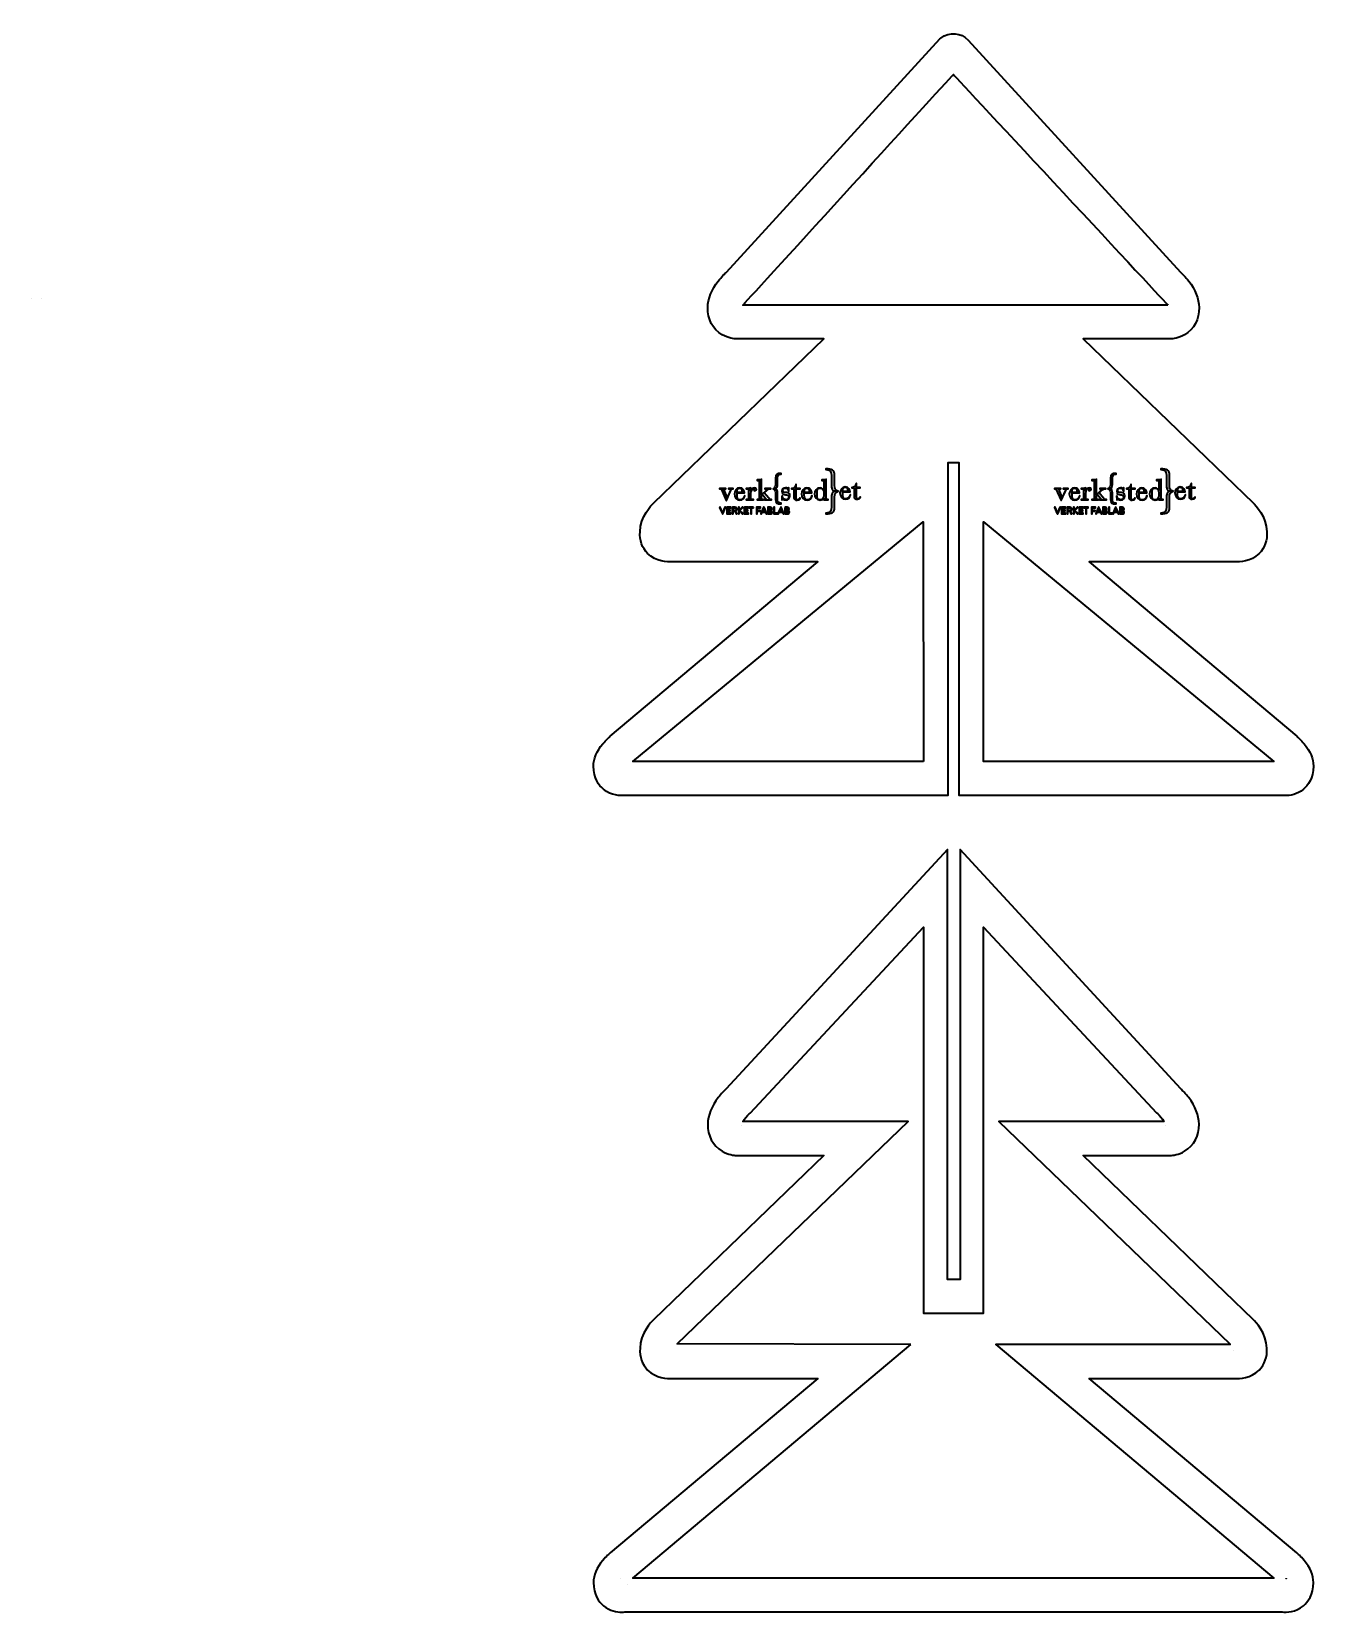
# Model space of a CAD drawing. Header units: inches. Extents: x -592 to 874, y -1247 to 561.
import ezdxf

# ---------------------------------------------------------------- set-up
doc = ezdxf.new("R2010")
doc.units = ezdxf.units.IN
doc.header["$MEASUREMENT"] = 0
doc.layers.add('Layer 1', color=7, linetype='Continuous')

# ---------------------------------------------------------------- blocks, each defined once
blk = doc.blocks.new('block 2')
at = {"layer": 'Layer 1', "color": 250, "lineweight": 35}
for points, knots in [([(82.9, -1246.3), (77.4, -1246.3), (69.2, -1245.1), (61.9, -1239), (56.8, -1234.7), (50.6, -1226.6), (50.6, -1212.5), (50.6, -1204.1), (54.1, -1195.5), (61.2, -1187.1), (65, -1182.5), (68.8, -1179.3), (69.7, -1178.5), (69.7, -1178.5), (307.1, -979.1), (307.1, -979.1), (307.1, -979.1), (139.9, -979.1), (139.9, -979.1), (135.3, -979.3), (122.1, -979), (112.5, -969.5), (106.2, -963.2), (103.1, -954.4), (103.8, -944.7), (104, -927.4), (116.7, -914.3), (119.4, -911.7), (119.4, -911.7), (314, -724.2), (314, -724.2), (314, -724.2), (214.2, -724.2), (214.2, -724.2), (214.2, -724.2), (213.6, -724.2), (213.6, -724.2), (211.7, -724.1), (204.8, -723.4), (197.8, -719.3), (186.9, -712.9), (180.9, -701.7), (181.2, -688.4), (181.5, -678.2), (185.5, -667.9), (193.2, -658), (196.8, -653.4), (200.3, -649.9), (202.3, -648.1), (202.3, -648.1), (455.2, -374.5), (455.2, -374.5), (455.2, -374.5), (455.2, -865.9), (455.2, -865.9), (455.2, -865.9), (469.7, -865.9), (469.7, -865.9), (469.7, -865.9), (469.7, -374.3), (469.7, -374.3), (469.7, -374.3), (722, -648.1), (722, -648.1), (724, -649.9), (727.5, -653.4), (731.1, -658), (738.7, -667.9), (742.8, -678.2), (743, -688.4), (743.4, -701.7), (737.3, -712.9), (726.5, -719.3), (719.5, -723.4), (712.6, -724.1), (710.6, -724.2), (710.6, -724.2), (710.1, -724.2), (710.1, -724.2), (710.1, -724.2), (610.3, -724.2), (610.3, -724.2), (610.3, -724.2), (804.9, -911.7), (804.9, -911.7), (807.5, -914.2), (820.3, -927.4), (820.5, -944.7), (821.1, -954.4), (818.1, -963.2), (811.8, -969.5), (802.2, -979), (789, -979.3), (784.4, -979.1), (784.4, -979.1), (617.2, -979.1), (617.2, -979.1), (617.2, -979.1), (854.6, -1178.5), (854.6, -1178.5), (855.5, -1179.3), (859.3, -1182.5), (863.1, -1187.1), (870.1, -1195.5), (873.7, -1204.1), (873.7, -1212.5), (873.7, -1226.6), (867.5, -1234.7), (862.3, -1239), (853.4, -1246.5), (842.9, -1246.6), (837.9, -1246.1), (837.9, -1246.1), (86.3, -1246.1), (86.3, -1246.1), (85.4, -1246.2), (84.2, -1246.3), (82.9, -1246.3)], [0, 0, 0, 0, 1, 1, 1, 2, 2, 2, 3, 3, 3, 4, 4, 4, 5, 5, 5, 6, 6, 6, 7, 7, 7, 8, 8, 8, 9, 9, 9, 10, 10, 10, 11, 11, 11, 12, 12, 12, 13, 13, 13, 14, 14, 14, 15, 15, 15, 16, 16, 16, 17, 17, 17, 18, 18, 18, 19, 19, 19, 20, 20, 20, 21, 21, 21, 22, 22, 22, 23, 23, 23, 24, 24, 24, 25, 25, 25, 26, 26, 26, 27, 27, 27, 28, 28, 28, 29, 29, 29, 30, 30, 30, 31, 31, 31, 32, 32, 32, 33, 33, 33, 34, 34, 34, 35, 35, 35, 36, 36, 36, 37, 37, 37, 38, 38, 38, 39, 39, 39, 39]), ([(413.6, -940.3), (413.6, -940.3), (95.7, -1207.3), (95.7, -1207.3), (95.7, -1207.3), (828.6, -1207.3), (828.6, -1207.3), (828.6, -1207.3), (510.7, -940.3), (510.7, -940.3), (510.7, -940.3), (778.5, -940.3), (778.5, -940.3), (778.3, -940), (778.2, -939.8), (778, -939.7), (778, -939.7), (778, -939.7), (778, -939.7), (778, -939.7), (514.1, -685.4), (514.1, -685.4), (514.1, -685.4), (702.8, -685.4), (702.8, -685.4), (701, -682.1), (697.7, -678.4), (695.7, -676.7), (695.7, -676.7), (694.3, -675.6), (694.3, -675.6), (694.3, -675.6), (496.4, -463.3), (496.4, -463.3), (496.4, -463.3), (496.4, -904.7), (496.4, -904.7), (496.4, -904.7), (427.9, -904.7), (427.9, -904.7), (427.9, -904.7), (427.9, -463.3), (427.9, -463.3), (427.9, -463.3), (229.9, -675.7), (229.9, -675.7), (229.9, -675.7), (228.6, -676.7), (228.6, -676.7), (226, -678.9), (223.1, -682.4), (221.5, -685.4), (221.5, -685.4), (410.2, -685.4), (410.2, -685.4), (410.2, -685.4), (146.4, -939.6), (146.4, -939.6), (146.4, -939.6), (413.6, -940.3), (413.6, -940.3)], [0, 0, 0, 0, 1, 1, 1, 2, 2, 2, 3, 3, 3, 4, 4, 4, 5, 5, 5, 6, 6, 6, 7, 7, 7, 8, 8, 8, 9, 9, 9, 10, 10, 10, 11, 11, 11, 12, 12, 12, 13, 13, 13, 14, 14, 14, 15, 15, 15, 16, 16, 16, 17, 17, 17, 18, 18, 18, 19, 19, 19, 20, 20, 20, 20]), ([(220, -689.6), (220, -689.6), (220, -689.6), (220, -689.6), (220, -689.6), (220, -689.6), (220, -689.6)], [0, 0, 0, 0, 1, 1, 1, 2, 2, 2, 2]), ([(704.2, -689.6), (704.2, -689.6), (704.2, -689.6), (704.2, -689.6), (704.2, -689.6), (704.2, -689.6), (704.2, -689.6)], [0, 0, 0, 0, 1, 1, 1, 2, 2, 2, 2]), ([(781.8, -947.3), (781.8, -947.3), (781.8, -947.3), (781.8, -947.3), (781.8, -947.3), (781.8, -947.3), (781.8, -947.3)], [0, 0, 0, 0, 1, 1, 1, 2, 2, 2, 2]), ([(81.7, -1207.7), (81.7, -1207.7), (81.7, -1207.7), (81.7, -1207.7), (81.7, -1207.7), (81.7, -1207.7), (81.7, -1207.7)], [0, 0, 0, 0, 1, 1, 1, 2, 2, 2, 2]), ([(842.5, -1207.6), (842.5, -1207.6), (842.6, -1207.7), (842.6, -1207.7), (842.5, -1207.7), (842.5, -1207.6), (842.5, -1207.6)], [0, 0, 0, 0, 1, 1, 1, 2, 2, 2, 2]), ([(89.1, -1214.7), (89.1, -1214.7), (89.1, -1214.7), (89.1, -1214.7), (89.1, -1214.7), (89.1, -1214.7), (89.1, -1214.7)], [0, 0, 0, 0, 1, 1, 1, 2, 2, 2, 2])]:
    blk.add_open_spline(points, degree=3, knots=knots, dxfattribs=at)
blk = doc.blocks.new('block 3')
at = {"layer": 'Layer 1', "color": 250, "lineweight": 35}
for points, knots in [([(196.5, 38), (196.5, 38), (194.6, 38), (194.6, 38), (194.6, 38), (194.6, 38.5), (194.6, 38.5), (194.6, 38.5), (202, 38.5), (202, 38.5), (202, 38.5), (202, 38), (202, 38), (202, 38), (199.6, 38), (199.6, 38), (199.6, 38), (203.6, 28.2), (203.6, 28.2), (203.6, 28.2), (206.8, 35.4), (206.8, 35.4), (207.1, 36.2), (207.3, 36.8), (207.3, 37.1), (207.3, 37.9), (206.4, 38), (205.9, 38), (205.9, 38), (204.8, 38), (204.8, 38), (204.8, 38), (204.8, 38.5), (204.8, 38.5), (204.8, 38.5), (210.3, 38.5), (210.3, 38.5), (210.3, 38.5), (210.3, 38), (210.3, 38), (208.9, 38), (208.5, 37.8), (207.8, 36.3), (207.8, 36.3), (202.6, 24.6), (202.6, 24.6), (202.6, 24.6), (202.3, 24.6), (202.3, 24.6), (202.3, 24.6), (196.5, 38), (196.5, 38)], [0, 0, 0, 0, 1, 1, 1, 2, 2, 2, 3, 3, 3, 4, 4, 4, 5, 5, 5, 6, 6, 6, 7, 7, 7, 8, 8, 8, 9, 9, 9, 10, 10, 10, 11, 11, 11, 12, 12, 12, 13, 13, 13, 14, 14, 14, 15, 15, 15, 16, 16, 16, 17, 17, 17, 17]), ([(214.8, 30.3), (214.7, 28.1), (215.1, 25.5), (218.1, 25.5), (220.8, 25.5), (222.7, 27.3), (223.2, 29.9), (223.2, 29.9), (223.7, 29.9), (223.7, 29.9), (223.2, 27), (221, 25), (218.1, 25), (214.3, 25), (211.7, 27.9), (211.7, 32.1), (211.7, 35.2), (214.2, 39.2), (217.7, 39.2), (221.5, 39.2), (223.4, 35), (223.4, 33.6), (223.4, 33.4), (223.3, 33.3), (223.1, 33.3), (223.1, 33.3), (214.8, 33.3), (214.8, 33.3), (214.8, 33.3), (214.8, 30.3), (214.8, 30.3)], [0, 0, 0, 0, 1, 1, 1, 2, 2, 2, 3, 3, 3, 4, 4, 4, 5, 5, 5, 6, 6, 6, 7, 7, 7, 8, 8, 8, 9, 9, 9, 10, 10, 10, 10]), ([(220.3, 34.7), (220.3, 36.8), (219.8, 38.7), (217.7, 38.7), (215.4, 38.7), (214.8, 36.8), (214.8, 34.7), (214.8, 34.7), (214.8, 33.8), (214.8, 33.8), (214.8, 33.8), (220.1, 33.8), (220.1, 33.8), (220.3, 33.8), (220.3, 33.9), (220.3, 34.1), (220.3, 34.1), (220.3, 34.7), (220.3, 34.7)], [0, 0, 0, 0, 1, 1, 1, 2, 2, 2, 3, 3, 3, 4, 4, 4, 5, 5, 5, 6, 6, 6, 6]), ([(227.8, 38), (227.8, 38), (225.1, 38), (225.1, 38), (225.1, 38), (225.1, 38.5), (225.1, 38.5), (225.1, 38.5), (227.8, 38.5), (227.8, 38.5), (228.8, 38.5), (229.8, 38.5), (230.5, 39.2), (230.5, 39.2), (230.5, 35.4), (230.5, 35.4), (230.5, 35.4), (230.5, 35.4), (230.5, 35.4), (230.9, 36.9), (232, 39.2), (234.7, 39.2), (235.9, 39.2), (236.8, 38.4), (236.8, 37.3), (236.8, 36.5), (236.3, 35.8), (235.3, 35.8), (234.3, 35.8), (233.9, 36.3), (233.9, 37.2), (233.9, 37.9), (234.3, 38.4), (234.6, 38.6), (234.5, 38.7), (234.3, 38.7), (234.2, 38.7), (232.8, 38.7), (230.5, 36.6), (230.5, 32.4), (230.5, 32.4), (230.5, 25.9), (230.5, 25.9), (230.5, 25.9), (233.4, 25.9), (233.4, 25.9), (233.4, 25.9), (233.4, 25.4), (233.4, 25.4), (233.4, 25.4), (225.1, 25.4), (225.1, 25.4), (225.1, 25.4), (225.1, 25.9), (225.1, 25.9), (225.1, 25.9), (227.8, 25.9), (227.8, 25.9), (227.8, 25.9), (227.8, 38), (227.8, 38)], [0, 0, 0, 0, 1, 1, 1, 2, 2, 2, 3, 3, 3, 4, 4, 4, 5, 5, 5, 6, 6, 6, 7, 7, 7, 8, 8, 8, 9, 9, 9, 10, 10, 10, 11, 11, 11, 12, 12, 12, 13, 13, 13, 14, 14, 14, 15, 15, 15, 16, 16, 16, 17, 17, 17, 18, 18, 18, 19, 19, 19, 20, 20, 20, 20]), ([(240.1, 47.6), (240.1, 47.6), (237.6, 47.6), (237.6, 47.6), (237.6, 47.6), (237.6, 48.1), (237.6, 48.1), (237.6, 48.1), (240.1, 48.1), (240.1, 48.1), (241.1, 48.1), (242.1, 48.1), (242.8, 48.9), (242.8, 48.9), (242.8, 31.1), (242.8, 31.1), (242.8, 31.1), (247.9, 36), (247.9, 36), (248.6, 36.7), (249, 37.2), (249, 37.5), (249, 37.8), (248.6, 38), (247.6, 38), (247.6, 38), (246.5, 38), (246.5, 38), (246.5, 38), (246.5, 38.5), (246.5, 38.5), (246.5, 38.5), (253.2, 38.5), (253.2, 38.5), (253.2, 38.5), (253.2, 38), (253.2, 38), (253.2, 38), (252.1, 38), (252.1, 38), (251, 38), (250.5, 37.7), (249.4, 36.7), (249.4, 36.7), (245.9, 33.3), (245.9, 33.3), (245.9, 33.3), (250.9, 27.1), (250.9, 27.1), (251.6, 26.2), (251.9, 25.9), (252.5, 25.9), (252.5, 25.9), (254.1, 25.9), (254.1, 25.9), (254.1, 25.9), (254.1, 25.4), (254.1, 25.4), (254.1, 25.4), (246.1, 25.4), (246.1, 25.4), (246.1, 25.4), (246.1, 25.9), (246.1, 25.9), (246.1, 25.9), (248.4, 25.9), (248.4, 25.9), (248.4, 25.9), (243.9, 31.4), (243.9, 31.4), (243.9, 31.4), (242.8, 30.4), (242.8, 30.4), (242.8, 30.4), (242.8, 25.9), (242.8, 25.9), (242.8, 25.9), (245, 25.9), (245, 25.9), (245, 25.9), (245, 25.4), (245, 25.4), (245, 25.4), (237.6, 25.4), (237.6, 25.4), (237.6, 25.4), (237.6, 25.9), (237.6, 25.9), (237.6, 25.9), (240.1, 25.9), (240.1, 25.9), (240.1, 25.9), (240.1, 47.6), (240.1, 47.6)], [0, 0, 0, 0, 1, 1, 1, 2, 2, 2, 3, 3, 3, 4, 4, 4, 5, 5, 5, 6, 6, 6, 7, 7, 7, 8, 8, 8, 9, 9, 9, 10, 10, 10, 11, 11, 11, 12, 12, 12, 13, 13, 13, 14, 14, 14, 15, 15, 15, 16, 16, 16, 17, 17, 17, 18, 18, 18, 19, 19, 19, 20, 20, 20, 21, 21, 21, 22, 22, 22, 23, 23, 23, 24, 24, 24, 25, 25, 25, 26, 26, 26, 27, 27, 27, 28, 28, 28, 29, 29, 29, 30, 30, 30, 31, 31, 31, 31])]:
    blk.add_open_spline(points, degree=3, knots=knots, dxfattribs=at)
blk = doc.blocks.new('block 4')
at = {"layer": 'Layer 1', "color": 250, "lineweight": 35}
blk.add_open_spline([(258.6, 33.6), (258.6, 36.2), (258.1, 37.4), (255.9, 38.1), (258.1, 38.8), (258.6, 40.1), (258.6, 42.6), (258.6, 42.6), (258.6, 50), (258.6, 50), (258.6, 54.7), (260.6, 55.5), (265.3, 55.5), (265.3, 55.5), (265.3, 54.8), (265.3, 54.8), (261.7, 54.4), (261, 52.9), (261, 50.2), (261, 50.2), (261, 43.2), (261, 43.2), (261, 40.4), (260.6, 38.8), (258.1, 38.1), (258.1, 38.1), (258.1, 38.1), (258.1, 38.1), (260.6, 37.4), (261, 35.8), (261, 33.1), (261, 33.1), (261, 26), (261, 26), (261, 23.3), (261.7, 21.8), (265.3, 21.4), (265.3, 21.4), (265.3, 20.7), (265.3, 20.7), (260.6, 20.7), (258.6, 21.5), (258.6, 26.2), (258.6, 26.2), (258.6, 33.6), (258.6, 33.6)], degree=3, knots=[0, 0, 0, 0, 1, 1, 1, 2, 2, 2, 3, 3, 3, 4, 4, 4, 5, 5, 5, 6, 6, 6, 7, 7, 7, 8, 8, 8, 9, 9, 9, 10, 10, 10, 11, 11, 11, 12, 12, 12, 13, 13, 13, 14, 14, 14, 15, 15, 15, 15], dxfattribs=at)
blk = doc.blocks.new('block 5')
at = {"layer": 'Layer 1', "color": 250, "lineweight": 35}
blk.add_open_spline([(322.7, 27.6), (322.7, 31.7), (323.3, 34), (327, 35.1), (327, 35.1), (327, 35.2), (327, 35.2), (323.3, 36.2), (322.7, 38.5), (322.7, 42.6), (322.7, 42.6), (322.7, 53.1), (322.7, 53.1), (322.7, 57.1), (321.7, 59.4), (316.3, 59.9), (316.3, 59.9), (316.3, 60.9), (316.3, 60.9), (323.3, 60.9), (326.2, 59.7), (326.2, 52.8), (326.2, 52.8), (326.2, 41.8), (326.2, 41.8), (326.2, 38), (327, 36.2), (330.3, 35.1), (327, 34), (326.2, 32.2), (326.2, 28.5), (326.2, 28.5), (326.2, 17.5), (326.2, 17.5), (326.2, 10.5), (323.3, 9.3), (316.3, 9.3), (316.3, 9.3), (316.3, 10.3), (316.3, 10.3), (321.7, 10.9), (322.7, 13.1), (322.7, 17.1), (322.7, 17.1), (322.7, 27.6), (322.7, 27.6)], degree=3, knots=[0, 0, 0, 0, 1, 1, 1, 2, 2, 2, 3, 3, 3, 4, 4, 4, 5, 5, 5, 6, 6, 6, 7, 7, 7, 8, 8, 8, 9, 9, 9, 10, 10, 10, 11, 11, 11, 12, 12, 12, 13, 13, 13, 14, 14, 14, 15, 15, 15, 15], dxfattribs=at)
blk = doc.blocks.new('block 6')
at = {"layer": 'Layer 1', "color": 250, "lineweight": 35}
for points, knots in [([(265.8, 30), (265.8, 30), (266.2, 30), (266.2, 30), (266.5, 28.4), (267.3, 25.5), (270.7, 25.5), (272.4, 25.5), (273.8, 26.6), (273.8, 28.5), (273.8, 31), (271.8, 31), (270.1, 31.2), (268.1, 31.4), (266.1, 31.7), (266.1, 35.1), (266.1, 37.4), (267.6, 39.2), (270.1, 39.2), (271.8, 39.2), (273, 38.1), (273.3, 38.1), (273.5, 38.1), (273.5, 38.3), (273.5, 38.7), (273.5, 38.7), (273.5, 39), (273.5, 39), (273.5, 39), (274, 39), (274, 39), (274, 39), (274.1, 35.2), (274.1, 35.2), (274.1, 35.2), (273.7, 35.2), (273.7, 35.2), (273.4, 37), (272.5, 38.7), (270, 38.7), (268.3, 38.7), (267, 37.8), (267, 36.1), (267, 34.5), (268.3, 33.9), (270.4, 33.7), (270.4, 33.7), (271.5, 33.7), (271.5, 33.7), (274.1, 33.5), (275.1, 32.1), (275.1, 29.9), (275.1, 26.9), (273.1, 25), (270.7, 25), (268.1, 25), (267.4, 26.4), (266.7, 26.4), (266.3, 26.4), (266.4, 25.8), (266.3, 25.2), (266.3, 25.2), (265.9, 25.2), (265.9, 25.2), (265.9, 25.2), (265.8, 30), (265.8, 30)], [0, 0, 0, 0, 1, 1, 1, 2, 2, 2, 3, 3, 3, 4, 4, 4, 5, 5, 5, 6, 6, 6, 7, 7, 7, 8, 8, 8, 9, 9, 9, 10, 10, 10, 11, 11, 11, 12, 12, 12, 13, 13, 13, 14, 14, 14, 15, 15, 15, 16, 16, 16, 17, 17, 17, 18, 18, 18, 19, 19, 19, 20, 20, 20, 21, 21, 21, 22, 22, 22, 22]), ([(279.8, 38), (279.8, 38), (277, 38), (277, 38), (277, 38), (277, 38.5), (277, 38.5), (280.3, 38.4), (281.5, 39.8), (282.1, 43), (282.1, 43), (282.5, 43), (282.5, 43), (282.5, 43), (282.5, 38.5), (282.5, 38.5), (282.5, 38.5), (286.9, 38.5), (286.9, 38.5), (286.9, 38.5), (286.9, 38), (286.9, 38), (286.9, 38), (282.5, 38), (282.5, 38), (282.5, 38), (282.5, 27.2), (282.5, 27.2), (282.5, 25.9), (283, 25.5), (284, 25.5), (285.6, 25.5), (286.3, 27), (286.5, 27.5), (286.5, 27.5), (287, 27.4), (287, 27.4), (286.8, 26.6), (285.9, 25), (283.5, 25), (281.3, 25), (279.8, 25.7), (279.8, 27.8), (279.8, 27.8), (279.8, 38), (279.8, 38)], [0, 0, 0, 0, 1, 1, 1, 2, 2, 2, 3, 3, 3, 4, 4, 4, 5, 5, 5, 6, 6, 6, 7, 7, 7, 8, 8, 8, 9, 9, 9, 10, 10, 10, 11, 11, 11, 12, 12, 12, 13, 13, 13, 14, 14, 14, 15, 15, 15, 15]), ([(291.6, 30.3), (291.6, 28.1), (291.9, 25.5), (294.9, 25.5), (297.6, 25.5), (299.6, 27.3), (300, 29.9), (300, 29.9), (300.5, 29.9), (300.5, 29.9), (300, 27), (297.9, 25), (294.9, 25), (291.2, 25), (288.5, 27.9), (288.5, 32.1), (288.5, 35.2), (291, 39.2), (294.5, 39.2), (298.3, 39.2), (300.3, 35), (300.3, 33.6), (300.3, 33.4), (300.2, 33.3), (300, 33.3), (300, 33.3), (291.6, 33.3), (291.6, 33.3), (291.6, 33.3), (291.6, 30.3), (291.6, 30.3)], [0, 0, 0, 0, 1, 1, 1, 2, 2, 2, 3, 3, 3, 4, 4, 4, 5, 5, 5, 6, 6, 6, 7, 7, 7, 8, 8, 8, 9, 9, 9, 10, 10, 10, 10]), ([(297.2, 34.7), (297.2, 36.8), (296.6, 38.7), (294.5, 38.7), (292.3, 38.7), (291.6, 36.8), (291.6, 34.7), (291.6, 34.7), (291.6, 33.8), (291.6, 33.8), (291.6, 33.8), (297, 33.8), (297, 33.8), (297.1, 33.8), (297.2, 33.9), (297.2, 34.1), (297.2, 34.1), (297.2, 34.7), (297.2, 34.7)], [0, 0, 0, 0, 1, 1, 1, 2, 2, 2, 3, 3, 3, 4, 4, 4, 5, 5, 5, 6, 6, 6, 6]), ([(314.1, 27.7), (314.1, 27.7), (314, 27.7), (314, 27.7), (313.6, 26.6), (312.1, 25), (309.9, 25), (305.9, 25), (303.3, 28.3), (303.3, 32.1), (303.3, 35.2), (305.8, 39.2), (309.6, 39.2), (311.9, 39.2), (313.5, 37.4), (314, 35.9), (314, 35.9), (314.1, 35.9), (314.1, 35.9), (314.1, 35.9), (314.1, 47.6), (314.1, 47.6), (314.1, 47.6), (311.6, 47.6), (311.6, 47.6), (311.6, 47.6), (311.6, 48.1), (311.6, 48.1), (311.6, 48.1), (314.1, 48.1), (314.1, 48.1), (315.1, 48.1), (316.2, 48.1), (316.8, 48.9), (316.8, 48.9), (316.8, 25.9), (316.8, 25.9), (316.8, 25.9), (319, 25.9), (319, 25.9), (319, 25.9), (319, 25.4), (319, 25.4), (319, 25.4), (314.1, 25.4), (314.1, 25.4), (314.1, 25.4), (314.1, 27.7), (314.1, 27.7)], [0, 0, 0, 0, 1, 1, 1, 2, 2, 2, 3, 3, 3, 4, 4, 4, 5, 5, 5, 6, 6, 6, 7, 7, 7, 8, 8, 8, 9, 9, 9, 10, 10, 10, 11, 11, 11, 12, 12, 12, 13, 13, 13, 14, 14, 14, 15, 15, 15, 16, 16, 16, 16]), ([(314.1, 33.7), (314.1, 36.1), (312.3, 38.7), (309.6, 38.7), (306.8, 38.7), (306.3, 36.5), (306.3, 32.1), (306.3, 27.3), (306.7, 25.5), (309.9, 25.5), (312, 25.5), (314.1, 27.3), (314.1, 30), (314.1, 30), (314.1, 33.7), (314.1, 33.7)], [0, 0, 0, 0, 1, 1, 1, 2, 2, 2, 3, 3, 3, 4, 4, 4, 5, 5, 5, 5])]:
    blk.add_open_spline(points, degree=3, knots=knots, dxfattribs=at)
blk = doc.blocks.new('block 7')
at = {"layer": 'Layer 1', "color": 250, "lineweight": 35}
for points, knots in [([(335.5, 31.5), (335.5, 29.2), (335.8, 26.6), (338.8, 26.6), (341.5, 26.6), (343.5, 28.4), (343.9, 31), (343.9, 31), (344.4, 31), (344.4, 31), (343.9, 28.1), (341.8, 26.1), (338.8, 26.1), (335.1, 26.1), (332.4, 29), (332.4, 33.2), (332.4, 36.3), (334.9, 40.3), (338.4, 40.3), (342.2, 40.3), (344.2, 36.1), (344.2, 34.7), (344.2, 34.6), (344.1, 34.5), (343.9, 34.5), (343.9, 34.5), (335.5, 34.5), (335.5, 34.5), (335.5, 34.5), (335.5, 31.5), (335.5, 31.5)], [0, 0, 0, 0, 1, 1, 1, 2, 2, 2, 3, 3, 3, 4, 4, 4, 5, 5, 5, 6, 6, 6, 7, 7, 7, 8, 8, 8, 9, 9, 9, 10, 10, 10, 10]), ([(341.1, 35.9), (341.1, 37.9), (340.5, 39.8), (338.4, 39.8), (336.2, 39.8), (335.5, 37.9), (335.5, 35.9), (335.5, 35.9), (335.5, 35), (335.5, 35), (335.5, 35), (340.9, 35), (340.9, 35), (341, 35), (341.1, 35.1), (341.1, 35.2), (341.1, 35.2), (341.1, 35.9), (341.1, 35.9)], [0, 0, 0, 0, 1, 1, 1, 2, 2, 2, 3, 3, 3, 4, 4, 4, 5, 5, 5, 6, 6, 6, 6]), ([(348.5, 39.1), (348.5, 39.1), (345.8, 39.1), (345.8, 39.1), (345.8, 39.1), (345.8, 39.6), (345.8, 39.6), (349.1, 39.5), (350.3, 41), (350.8, 44.1), (350.8, 44.1), (351.2, 44.1), (351.2, 44.1), (351.2, 44.1), (351.2, 39.6), (351.2, 39.6), (351.2, 39.6), (355.6, 39.6), (355.6, 39.6), (355.6, 39.6), (355.6, 39.1), (355.6, 39.1), (355.6, 39.1), (351.2, 39.1), (351.2, 39.1), (351.2, 39.1), (351.2, 28.3), (351.2, 28.3), (351.2, 27), (351.8, 26.6), (352.8, 26.6), (354.4, 26.6), (355.1, 28.1), (355.3, 28.6), (355.3, 28.6), (355.8, 28.5), (355.8, 28.5), (355.5, 27.8), (354.6, 26.1), (352.3, 26.1), (350, 26.1), (348.5, 26.8), (348.5, 29), (348.5, 29), (348.5, 39.1), (348.5, 39.1)], [0, 0, 0, 0, 1, 1, 1, 2, 2, 2, 3, 3, 3, 4, 4, 4, 5, 5, 5, 6, 6, 6, 7, 7, 7, 8, 8, 8, 9, 9, 9, 10, 10, 10, 11, 11, 11, 12, 12, 12, 13, 13, 13, 14, 14, 14, 15, 15, 15, 15])]:
    blk.add_open_spline(points, degree=3, knots=knots, dxfattribs=at)
blk = doc.blocks.new('block 8')
at = {"layer": 'Layer 1', "color": 250, "lineweight": 35}
for points, knots in [([(194.7, 16.6), (194.7, 16.7), (194.7, 16.9), (194.9, 16.9), (194.9, 16.9), (195.3, 16.9), (195.3, 16.9), (195.4, 16.9), (195.5, 16.8), (195.5, 16.8), (195.5, 16.8), (198.2, 10.7), (198.2, 10.7), (198.2, 10.7), (198.2, 10.7), (198.2, 10.7), (198.2, 10.7), (200.9, 16.8), (200.9, 16.8), (201, 16.8), (201, 16.9), (201.1, 16.9), (201.1, 16.9), (201.5, 16.9), (201.5, 16.9), (201.7, 16.9), (201.8, 16.7), (201.7, 16.6), (201.7, 16.6), (198.5, 9.3), (198.5, 9.3), (198.4, 9.3), (198.4, 9.2), (198.3, 9.2), (198.3, 9.2), (198.2, 9.2), (198.2, 9.2), (198.1, 9.2), (198, 9.3), (198, 9.3), (198, 9.3), (194.7, 16.6), (194.7, 16.6)], [0, 0, 0, 0, 1, 1, 1, 2, 2, 2, 3, 3, 3, 4, 4, 4, 5, 5, 5, 6, 6, 6, 7, 7, 7, 8, 8, 8, 9, 9, 9, 10, 10, 10, 11, 11, 11, 12, 12, 12, 13, 13, 13, 14, 14, 14, 14]), ([(202.9, 16.7), (202.9, 16.8), (203, 16.9), (203.1, 16.9), (203.1, 16.9), (207.4, 16.9), (207.4, 16.9), (207.5, 16.9), (207.6, 16.8), (207.6, 16.7), (207.6, 16.7), (207.6, 16.4), (207.6, 16.4), (207.6, 16.3), (207.5, 16.2), (207.4, 16.2), (207.4, 16.2), (203.7, 16.2), (203.7, 16.2), (203.7, 16.2), (203.7, 13.5), (203.7, 13.5), (203.7, 13.5), (206.8, 13.5), (206.8, 13.5), (206.9, 13.5), (207, 13.4), (207, 13.3), (207, 13.3), (207, 13), (207, 13), (207, 12.9), (206.9, 12.8), (206.8, 12.8), (206.8, 12.8), (203.7, 12.8), (203.7, 12.8), (203.7, 12.8), (203.7, 10.1), (203.7, 10.1), (203.7, 10.1), (207.4, 10.1), (207.4, 10.1), (207.5, 10.1), (207.6, 10), (207.6, 9.8), (207.6, 9.8), (207.6, 9.5), (207.6, 9.5), (207.6, 9.4), (207.5, 9.3), (207.4, 9.3), (207.4, 9.3), (203.1, 9.3), (203.1, 9.3), (203, 9.3), (202.9, 9.4), (202.9, 9.5), (202.9, 9.5), (202.9, 16.7), (202.9, 16.7)], [0, 0, 0, 0, 1, 1, 1, 2, 2, 2, 3, 3, 3, 4, 4, 4, 5, 5, 5, 6, 6, 6, 7, 7, 7, 8, 8, 8, 9, 9, 9, 10, 10, 10, 11, 11, 11, 12, 12, 12, 13, 13, 13, 14, 14, 14, 15, 15, 15, 16, 16, 16, 17, 17, 17, 18, 18, 18, 19, 19, 19, 20, 20, 20, 20]), ([(209.3, 16.7), (209.3, 16.8), (209.4, 16.9), (209.5, 16.9), (209.5, 16.9), (212.3, 16.9), (212.3, 16.9), (213.6, 16.9), (214.6, 15.9), (214.6, 14.6), (214.6, 13.6), (214, 12.8), (213, 12.4), (213, 12.4), (214.5, 9.6), (214.5, 9.6), (214.6, 9.5), (214.5, 9.3), (214.3, 9.3), (214.3, 9.3), (213.8, 9.3), (213.8, 9.3), (213.7, 9.3), (213.6, 9.4), (213.6, 9.4), (213.6, 9.4), (212.2, 12.3), (212.2, 12.3), (212.2, 12.3), (210.1, 12.3), (210.1, 12.3), (210.1, 12.3), (210.1, 9.5), (210.1, 9.5), (210.1, 9.4), (210, 9.3), (209.9, 9.3), (209.9, 9.3), (209.5, 9.3), (209.5, 9.3), (209.4, 9.3), (209.3, 9.4), (209.3, 9.5), (209.3, 9.5), (209.3, 16.7), (209.3, 16.7)], [0, 0, 0, 0, 1, 1, 1, 2, 2, 2, 3, 3, 3, 4, 4, 4, 5, 5, 5, 6, 6, 6, 7, 7, 7, 8, 8, 8, 9, 9, 9, 10, 10, 10, 11, 11, 11, 12, 12, 12, 13, 13, 13, 14, 14, 14, 15, 15, 15, 15]), ([(212.2, 13), (213.1, 13), (213.8, 13.7), (213.8, 14.6), (213.8, 15.4), (213.1, 16.1), (212.2, 16.1), (212.2, 16.1), (210.1, 16.1), (210.1, 16.1), (210.1, 16.1), (210.1, 13), (210.1, 13), (210.1, 13), (212.2, 13), (212.2, 13)], [0, 0, 0, 0, 1, 1, 1, 2, 2, 2, 3, 3, 3, 4, 4, 4, 5, 5, 5, 5]), ([(216.4, 16.6), (216.4, 16.8), (216.5, 16.9), (216.7, 16.9), (216.7, 16.9), (217, 16.9), (217, 16.9), (217.1, 16.9), (217.3, 16.8), (217.3, 16.6), (217.3, 16.6), (217.3, 13.6), (217.3, 13.6), (217.3, 13.6), (220.6, 16.8), (220.6, 16.8), (220.7, 16.8), (220.8, 16.9), (220.8, 16.9), (220.8, 16.9), (221.4, 16.9), (221.4, 16.9), (221.5, 16.9), (221.7, 16.7), (221.5, 16.5), (221.5, 16.5), (218.1, 13.3), (218.1, 13.3), (218.1, 13.3), (221.6, 9.7), (221.6, 9.7), (221.7, 9.6), (221.7, 9.3), (221.5, 9.3), (221.5, 9.3), (220.9, 9.3), (220.9, 9.3), (220.8, 9.3), (220.7, 9.4), (220.7, 9.4), (220.7, 9.4), (217.3, 13), (217.3, 13), (217.3, 13), (217.3, 9.6), (217.3, 9.6), (217.3, 9.5), (217.1, 9.3), (217, 9.3), (217, 9.3), (216.7, 9.3), (216.7, 9.3), (216.5, 9.3), (216.4, 9.5), (216.4, 9.6), (216.4, 9.6), (216.4, 16.6), (216.4, 16.6)], [0, 0, 0, 0, 1, 1, 1, 2, 2, 2, 3, 3, 3, 4, 4, 4, 5, 5, 5, 6, 6, 6, 7, 7, 7, 8, 8, 8, 9, 9, 9, 10, 10, 10, 11, 11, 11, 12, 12, 12, 13, 13, 13, 14, 14, 14, 15, 15, 15, 16, 16, 16, 17, 17, 17, 18, 18, 18, 19, 19, 19, 19]), ([(223, 16.7), (223, 16.8), (223.1, 16.9), (223.2, 16.9), (223.2, 16.9), (227.5, 16.9), (227.5, 16.9), (227.6, 16.9), (227.7, 16.8), (227.7, 16.7), (227.7, 16.7), (227.7, 16.4), (227.7, 16.4), (227.7, 16.3), (227.6, 16.2), (227.5, 16.2), (227.5, 16.2), (223.9, 16.2), (223.9, 16.2), (223.9, 16.2), (223.9, 13.5), (223.9, 13.5), (223.9, 13.5), (227, 13.5), (227, 13.5), (227.1, 13.5), (227.2, 13.4), (227.2, 13.3), (227.2, 13.3), (227.2, 13), (227.2, 13), (227.2, 12.9), (227.1, 12.8), (227, 12.8), (227, 12.8), (223.9, 12.8), (223.9, 12.8), (223.9, 12.8), (223.9, 10.1), (223.9, 10.1), (223.9, 10.1), (227.5, 10.1), (227.5, 10.1), (227.6, 10.1), (227.7, 10), (227.7, 9.8), (227.7, 9.8), (227.7, 9.5), (227.7, 9.5), (227.7, 9.4), (227.6, 9.3), (227.5, 9.3), (227.5, 9.3), (223.2, 9.3), (223.2, 9.3), (223.1, 9.3), (223, 9.4), (223, 9.5), (223, 9.5), (223, 16.7), (223, 16.7)], [0, 0, 0, 0, 1, 1, 1, 2, 2, 2, 3, 3, 3, 4, 4, 4, 5, 5, 5, 6, 6, 6, 7, 7, 7, 8, 8, 8, 9, 9, 9, 10, 10, 10, 11, 11, 11, 12, 12, 12, 13, 13, 13, 14, 14, 14, 15, 15, 15, 16, 16, 16, 17, 17, 17, 18, 18, 18, 19, 19, 19, 20, 20, 20, 20]), ([(230.5, 16.2), (230.5, 16.2), (228.6, 16.2), (228.6, 16.2), (228.5, 16.2), (228.4, 16.3), (228.4, 16.4), (228.4, 16.4), (228.4, 16.7), (228.4, 16.7), (228.4, 16.8), (228.5, 16.9), (228.6, 16.9), (228.6, 16.9), (233.2, 16.9), (233.2, 16.9), (233.3, 16.9), (233.4, 16.8), (233.4, 16.7), (233.4, 16.7), (233.4, 16.4), (233.4, 16.4), (233.4, 16.3), (233.3, 16.2), (233.2, 16.2), (233.2, 16.2), (231.3, 16.2), (231.3, 16.2), (231.3, 16.2), (231.3, 9.5), (231.3, 9.5), (231.3, 9.4), (231.2, 9.3), (231.1, 9.3), (231.1, 9.3), (230.7, 9.3), (230.7, 9.3), (230.6, 9.3), (230.5, 9.4), (230.5, 9.5), (230.5, 9.5), (230.5, 16.2), (230.5, 16.2)], [0, 0, 0, 0, 1, 1, 1, 2, 2, 2, 3, 3, 3, 4, 4, 4, 5, 5, 5, 6, 6, 6, 7, 7, 7, 8, 8, 8, 9, 9, 9, 10, 10, 10, 11, 11, 11, 12, 12, 12, 13, 13, 13, 14, 14, 14, 14]), ([(237, 16.7), (237, 16.8), (237.1, 16.9), (237.2, 16.9), (237.2, 16.9), (241.4, 16.9), (241.4, 16.9), (241.5, 16.9), (241.6, 16.8), (241.6, 16.7), (241.6, 16.7), (241.6, 16.4), (241.6, 16.4), (241.6, 16.3), (241.5, 16.2), (241.4, 16.2), (241.4, 16.2), (237.8, 16.2), (237.8, 16.2), (237.8, 16.2), (237.8, 13.2), (237.8, 13.2), (237.8, 13.2), (240.9, 13.2), (240.9, 13.2), (241, 13.2), (241.1, 13.1), (241.1, 13), (241.1, 13), (241.1, 12.7), (241.1, 12.7), (241.1, 12.6), (241, 12.5), (240.9, 12.5), (240.9, 12.5), (237.8, 12.5), (237.8, 12.5), (237.8, 12.5), (237.8, 9.5), (237.8, 9.5), (237.8, 9.4), (237.7, 9.3), (237.6, 9.3), (237.6, 9.3), (237.2, 9.3), (237.2, 9.3), (237.1, 9.3), (237, 9.4), (237, 9.5), (237, 9.5), (237, 16.7), (237, 16.7)], [0, 0, 0, 0, 1, 1, 1, 2, 2, 2, 3, 3, 3, 4, 4, 4, 5, 5, 5, 6, 6, 6, 7, 7, 7, 8, 8, 8, 9, 9, 9, 10, 10, 10, 11, 11, 11, 12, 12, 12, 13, 13, 13, 14, 14, 14, 15, 15, 15, 16, 16, 16, 17, 17, 17, 17]), ([(241.8, 9.6), (241.8, 9.6), (245.1, 16.9), (245.1, 16.9), (245.1, 16.9), (245.2, 17), (245.3, 17), (245.3, 17), (245.4, 17), (245.4, 17), (245.5, 17), (245.6, 16.9), (245.6, 16.9), (245.6, 16.9), (248.8, 9.6), (248.8, 9.6), (248.9, 9.5), (248.8, 9.3), (248.7, 9.3), (248.7, 9.3), (248.2, 9.3), (248.2, 9.3), (248.1, 9.3), (248.1, 9.4), (248, 9.5), (248, 9.5), (247.2, 11.2), (247.2, 11.2), (247.2, 11.2), (243.4, 11.2), (243.4, 11.2), (243.4, 11.2), (242.6, 9.5), (242.6, 9.5), (242.6, 9.4), (242.5, 9.3), (242.4, 9.3), (242.4, 9.3), (242, 9.3), (242, 9.3), (241.9, 9.3), (241.8, 9.5), (241.8, 9.6)], [0, 0, 0, 0, 1, 1, 1, 2, 2, 2, 3, 3, 3, 4, 4, 4, 5, 5, 5, 6, 6, 6, 7, 7, 7, 8, 8, 8, 9, 9, 9, 10, 10, 10, 11, 11, 11, 12, 12, 12, 13, 13, 13, 14, 14, 14, 14]), ([(247, 11.9), (246.4, 13.1), (245.9, 14.3), (245.4, 15.4), (245.4, 15.4), (245.3, 15.4), (245.3, 15.4), (245.3, 15.4), (243.7, 11.9), (243.7, 11.9), (243.7, 11.9), (247, 11.9), (247, 11.9)], [0, 0, 0, 0, 1, 1, 1, 2, 2, 2, 3, 3, 3, 4, 4, 4, 4]), ([(250, 16.7), (250, 16.8), (250.1, 16.9), (250.2, 16.9), (250.2, 16.9), (252.6, 16.9), (252.6, 16.9), (253.9, 16.9), (254.8, 16), (254.8, 14.9), (254.8, 14.1), (254.2, 13.5), (253.7, 13.2), (254.3, 12.9), (255, 12.4), (255, 11.4), (255, 10.2), (254.1, 9.3), (252.7, 9.3), (252.7, 9.3), (250.2, 9.3), (250.2, 9.3), (250.1, 9.3), (250, 9.4), (250, 9.5), (250, 9.5), (250, 16.7), (250, 16.7)], [0, 0, 0, 0, 1, 1, 1, 2, 2, 2, 3, 3, 3, 4, 4, 4, 5, 5, 5, 6, 6, 6, 7, 7, 7, 8, 8, 8, 9, 9, 9, 9]), ([(252.6, 13.5), (253.4, 13.5), (253.9, 14.1), (253.9, 14.8), (253.9, 15.6), (253.4, 16.1), (252.6, 16.1), (252.6, 16.1), (250.8, 16.1), (250.8, 16.1), (250.8, 16.1), (250.8, 13.5), (250.8, 13.5), (250.8, 13.5), (252.6, 13.5), (252.6, 13.5)], [0, 0, 0, 0, 1, 1, 1, 2, 2, 2, 3, 3, 3, 4, 4, 4, 5, 5, 5, 5]), ([(252.8, 10.1), (253.6, 10.1), (254.1, 10.6), (254.1, 11.4), (254.1, 12.2), (253.4, 12.8), (252.6, 12.8), (252.6, 12.8), (250.8, 12.8), (250.8, 12.8), (250.8, 12.8), (250.8, 10.1), (250.8, 10.1), (250.8, 10.1), (252.8, 10.1), (252.8, 10.1)], [0, 0, 0, 0, 1, 1, 1, 2, 2, 2, 3, 3, 3, 4, 4, 4, 5, 5, 5, 5]), ([(256.8, 16.7), (256.8, 16.8), (256.8, 16.9), (257, 16.9), (257, 16.9), (257.4, 16.9), (257.4, 16.9), (257.5, 16.9), (257.6, 16.8), (257.6, 16.7), (257.6, 16.7), (257.6, 10.1), (257.6, 10.1), (257.6, 10.1), (260.7, 10.1), (260.7, 10.1), (260.8, 10.1), (260.9, 10), (260.9, 9.8), (260.9, 9.8), (260.9, 9.5), (260.9, 9.5), (260.9, 9.4), (260.8, 9.3), (260.7, 9.3), (260.7, 9.3), (257, 9.3), (257, 9.3), (256.8, 9.3), (256.8, 9.4), (256.8, 9.5), (256.8, 9.5), (256.8, 16.7), (256.8, 16.7)], [0, 0, 0, 0, 1, 1, 1, 2, 2, 2, 3, 3, 3, 4, 4, 4, 5, 5, 5, 6, 6, 6, 7, 7, 7, 8, 8, 8, 9, 9, 9, 10, 10, 10, 11, 11, 11, 11]), ([(261.4, 9.6), (261.4, 9.6), (264.6, 16.9), (264.6, 16.9), (264.7, 16.9), (264.7, 17), (264.8, 17), (264.8, 17), (264.9, 17), (264.9, 17), (265, 17), (265.1, 16.9), (265.1, 16.9), (265.1, 16.9), (268.4, 9.6), (268.4, 9.6), (268.4, 9.5), (268.3, 9.3), (268.2, 9.3), (268.2, 9.3), (267.8, 9.3), (267.8, 9.3), (267.7, 9.3), (267.6, 9.4), (267.6, 9.5), (267.6, 9.5), (266.8, 11.2), (266.8, 11.2), (266.8, 11.2), (262.9, 11.2), (262.9, 11.2), (262.9, 11.2), (262.2, 9.5), (262.2, 9.5), (262.1, 9.4), (262.1, 9.3), (262, 9.3), (262, 9.3), (261.5, 9.3), (261.5, 9.3), (261.4, 9.3), (261.3, 9.5), (261.4, 9.6)], [0, 0, 0, 0, 1, 1, 1, 2, 2, 2, 3, 3, 3, 4, 4, 4, 5, 5, 5, 6, 6, 6, 7, 7, 7, 8, 8, 8, 9, 9, 9, 10, 10, 10, 11, 11, 11, 12, 12, 12, 13, 13, 13, 14, 14, 14, 14]), ([(266.5, 11.9), (266, 13.1), (265.4, 14.3), (264.9, 15.4), (264.9, 15.4), (264.8, 15.4), (264.8, 15.4), (264.8, 15.4), (263.2, 11.9), (263.2, 11.9), (263.2, 11.9), (266.5, 11.9), (266.5, 11.9)], [0, 0, 0, 0, 1, 1, 1, 2, 2, 2, 3, 3, 3, 4, 4, 4, 4]), ([(269.5, 16.7), (269.5, 16.8), (269.6, 16.9), (269.7, 16.9), (269.7, 16.9), (272.1, 16.9), (272.1, 16.9), (273.4, 16.9), (274.3, 16), (274.3, 14.9), (274.3, 14.1), (273.8, 13.5), (273.3, 13.2), (273.8, 12.9), (274.6, 12.4), (274.6, 11.4), (274.6, 10.2), (273.6, 9.3), (272.2, 9.3), (272.2, 9.3), (269.7, 9.3), (269.7, 9.3), (269.6, 9.3), (269.5, 9.4), (269.5, 9.5), (269.5, 9.5), (269.5, 16.7), (269.5, 16.7)], [0, 0, 0, 0, 1, 1, 1, 2, 2, 2, 3, 3, 3, 4, 4, 4, 5, 5, 5, 6, 6, 6, 7, 7, 7, 8, 8, 8, 9, 9, 9, 9]), ([(272.3, 10.1), (273.1, 10.1), (273.7, 10.6), (273.7, 11.4), (273.7, 12.2), (273, 12.8), (272.1, 12.8), (272.1, 12.8), (270.3, 12.8), (270.3, 12.8), (270.3, 12.8), (270.3, 10.1), (270.3, 10.1), (270.3, 10.1), (272.3, 10.1), (272.3, 10.1)], [0, 0, 0, 0, 1, 1, 1, 2, 2, 2, 3, 3, 3, 4, 4, 4, 5, 5, 5, 5]), ([(272.1, 13.5), (272.9, 13.5), (273.4, 14.1), (273.4, 14.8), (273.4, 15.6), (272.9, 16.1), (272.1, 16.1), (272.1, 16.1), (270.4, 16.1), (270.4, 16.1), (270.4, 16.1), (270.4, 13.5), (270.4, 13.5), (270.4, 13.5), (272.1, 13.5), (272.1, 13.5)], [0, 0, 0, 0, 1, 1, 1, 2, 2, 2, 3, 3, 3, 4, 4, 4, 5, 5, 5, 5])]:
    blk.add_open_spline(points, degree=3, knots=knots, dxfattribs=at)
blk = doc.blocks.new('block 9')
at = {"layer": 'Layer 1', "color": 250, "lineweight": 35}
for points, knots in [([(579.4, 38), (579.4, 38), (577.6, 38), (577.6, 38), (577.6, 38), (577.6, 38.5), (577.6, 38.5), (577.6, 38.5), (584.9, 38.5), (584.9, 38.5), (584.9, 38.5), (584.9, 38), (584.9, 38), (584.9, 38), (582.5, 38), (582.5, 38), (582.5, 38), (586.6, 28.2), (586.6, 28.2), (586.6, 28.2), (589.7, 35.4), (589.7, 35.4), (590.1, 36.2), (590.2, 36.8), (590.2, 37.1), (590.2, 37.9), (589.3, 38), (588.8, 38), (588.8, 38), (587.7, 38), (587.7, 38), (587.7, 38), (587.7, 38.5), (587.7, 38.5), (587.7, 38.5), (593.2, 38.5), (593.2, 38.5), (593.2, 38.5), (593.2, 38), (593.2, 38), (591.8, 38), (591.4, 37.8), (590.7, 36.3), (590.7, 36.3), (585.5, 24.6), (585.5, 24.6), (585.5, 24.6), (585.3, 24.6), (585.3, 24.6), (585.3, 24.6), (579.4, 38), (579.4, 38)], [0, 0, 0, 0, 1, 1, 1, 2, 2, 2, 3, 3, 3, 4, 4, 4, 5, 5, 5, 6, 6, 6, 7, 7, 7, 8, 8, 8, 9, 9, 9, 10, 10, 10, 11, 11, 11, 12, 12, 12, 13, 13, 13, 14, 14, 14, 15, 15, 15, 16, 16, 16, 17, 17, 17, 17]), ([(597.7, 30.3), (597.7, 28.1), (598, 25.5), (601, 25.5), (603.7, 25.5), (605.7, 27.3), (606.1, 29.9), (606.1, 29.9), (606.6, 29.9), (606.6, 29.9), (606.1, 27), (603.9, 25), (601, 25), (597.2, 25), (594.6, 27.9), (594.6, 32.1), (594.6, 35.2), (597.1, 39.2), (600.6, 39.2), (604.4, 39.2), (606.3, 35), (606.3, 33.6), (606.3, 33.4), (606.2, 33.3), (606, 33.3), (606, 33.3), (597.7, 33.3), (597.7, 33.3), (597.7, 33.3), (597.7, 30.3), (597.7, 30.3)], [0, 0, 0, 0, 1, 1, 1, 2, 2, 2, 3, 3, 3, 4, 4, 4, 5, 5, 5, 6, 6, 6, 7, 7, 7, 8, 8, 8, 9, 9, 9, 10, 10, 10, 10]), ([(603.3, 34.7), (603.3, 36.8), (602.7, 38.7), (600.6, 38.7), (598.4, 38.7), (597.7, 36.8), (597.7, 34.7), (597.7, 34.7), (597.7, 33.8), (597.7, 33.8), (597.7, 33.8), (603, 33.8), (603, 33.8), (603.2, 33.8), (603.3, 33.9), (603.3, 34.1), (603.3, 34.1), (603.3, 34.7), (603.3, 34.7)], [0, 0, 0, 0, 1, 1, 1, 2, 2, 2, 3, 3, 3, 4, 4, 4, 5, 5, 5, 6, 6, 6, 6]), ([(610.7, 38), (610.7, 38), (608, 38), (608, 38), (608, 38), (608, 38.5), (608, 38.5), (608, 38.5), (610.7, 38.5), (610.7, 38.5), (611.7, 38.5), (612.8, 38.5), (613.4, 39.2), (613.4, 39.2), (613.4, 35.4), (613.4, 35.4), (613.4, 35.4), (613.5, 35.4), (613.5, 35.4), (613.9, 36.9), (615, 39.2), (617.6, 39.2), (618.8, 39.2), (619.7, 38.4), (619.7, 37.3), (619.7, 36.5), (619.2, 35.8), (618.2, 35.8), (617.2, 35.8), (616.8, 36.3), (616.8, 37.2), (616.8, 37.9), (617.2, 38.4), (617.5, 38.6), (617.4, 38.7), (617.2, 38.7), (617.1, 38.7), (615.8, 38.7), (613.4, 36.6), (613.4, 32.4), (613.4, 32.4), (613.4, 25.9), (613.4, 25.9), (613.4, 25.9), (616.3, 25.9), (616.3, 25.9), (616.3, 25.9), (616.3, 25.4), (616.3, 25.4), (616.3, 25.4), (608, 25.4), (608, 25.4), (608, 25.4), (608, 25.9), (608, 25.9), (608, 25.9), (610.7, 25.9), (610.7, 25.9), (610.7, 25.9), (610.7, 38), (610.7, 38)], [0, 0, 0, 0, 1, 1, 1, 2, 2, 2, 3, 3, 3, 4, 4, 4, 5, 5, 5, 6, 6, 6, 7, 7, 7, 8, 8, 8, 9, 9, 9, 10, 10, 10, 11, 11, 11, 12, 12, 12, 13, 13, 13, 14, 14, 14, 15, 15, 15, 16, 16, 16, 17, 17, 17, 18, 18, 18, 19, 19, 19, 20, 20, 20, 20]), ([(623, 47.6), (623, 47.6), (620.5, 47.6), (620.5, 47.6), (620.5, 47.6), (620.5, 48.1), (620.5, 48.1), (620.5, 48.1), (623, 48.1), (623, 48.1), (624, 48.1), (625.1, 48.1), (625.7, 48.9), (625.7, 48.9), (625.7, 31.1), (625.7, 31.1), (625.7, 31.1), (630.8, 36), (630.8, 36), (631.5, 36.7), (631.9, 37.2), (631.9, 37.5), (631.9, 37.8), (631.5, 38), (630.5, 38), (630.5, 38), (629.4, 38), (629.4, 38), (629.4, 38), (629.4, 38.5), (629.4, 38.5), (629.4, 38.5), (636.2, 38.5), (636.2, 38.5), (636.2, 38.5), (636.2, 38), (636.2, 38), (636.2, 38), (635, 38), (635, 38), (633.9, 38), (633.4, 37.7), (632.3, 36.7), (632.3, 36.7), (628.8, 33.3), (628.8, 33.3), (628.8, 33.3), (633.8, 27.1), (633.8, 27.1), (634.5, 26.2), (634.8, 25.9), (635.4, 25.9), (635.4, 25.9), (637, 25.9), (637, 25.9), (637, 25.9), (637, 25.4), (637, 25.4), (637, 25.4), (629, 25.4), (629, 25.4), (629, 25.4), (629, 25.9), (629, 25.9), (629, 25.9), (631.3, 25.9), (631.3, 25.9), (631.3, 25.9), (626.8, 31.4), (626.8, 31.4), (626.8, 31.4), (625.7, 30.4), (625.7, 30.4), (625.7, 30.4), (625.7, 25.9), (625.7, 25.9), (625.7, 25.9), (627.9, 25.9), (627.9, 25.9), (627.9, 25.9), (627.9, 25.4), (627.9, 25.4), (627.9, 25.4), (620.5, 25.4), (620.5, 25.4), (620.5, 25.4), (620.5, 25.9), (620.5, 25.9), (620.5, 25.9), (623, 25.9), (623, 25.9), (623, 25.9), (623, 47.6), (623, 47.6)], [0, 0, 0, 0, 1, 1, 1, 2, 2, 2, 3, 3, 3, 4, 4, 4, 5, 5, 5, 6, 6, 6, 7, 7, 7, 8, 8, 8, 9, 9, 9, 10, 10, 10, 11, 11, 11, 12, 12, 12, 13, 13, 13, 14, 14, 14, 15, 15, 15, 16, 16, 16, 17, 17, 17, 18, 18, 18, 19, 19, 19, 20, 20, 20, 21, 21, 21, 22, 22, 22, 23, 23, 23, 24, 24, 24, 25, 25, 25, 26, 26, 26, 27, 27, 27, 28, 28, 28, 29, 29, 29, 30, 30, 30, 31, 31, 31, 31])]:
    blk.add_open_spline(points, degree=3, knots=knots, dxfattribs=at)
blk = doc.blocks.new('block 10')
at = {"layer": 'Layer 1', "color": 250, "lineweight": 35}
blk.add_open_spline([(641.6, 33.6), (641.6, 36.2), (641.1, 37.4), (638.8, 38.1), (641.1, 38.8), (641.6, 40.1), (641.6, 42.6), (641.6, 42.6), (641.6, 50), (641.6, 50), (641.6, 54.7), (643.6, 55.5), (648.3, 55.5), (648.3, 55.5), (648.3, 54.8), (648.3, 54.8), (644.6, 54.4), (643.9, 52.9), (643.9, 50.2), (643.9, 50.2), (643.9, 43.2), (643.9, 43.2), (643.9, 40.4), (643.5, 38.8), (641, 38.1), (641, 38.1), (641, 38.1), (641, 38.1), (643.5, 37.4), (643.9, 35.8), (643.9, 33.1), (643.9, 33.1), (643.9, 26), (643.9, 26), (643.9, 23.3), (644.6, 21.8), (648.3, 21.4), (648.3, 21.4), (648.3, 20.7), (648.3, 20.7), (643.6, 20.7), (641.6, 21.5), (641.6, 26.2), (641.6, 26.2), (641.6, 33.6), (641.6, 33.6)], degree=3, knots=[0, 0, 0, 0, 1, 1, 1, 2, 2, 2, 3, 3, 3, 4, 4, 4, 5, 5, 5, 6, 6, 6, 7, 7, 7, 8, 8, 8, 9, 9, 9, 10, 10, 10, 11, 11, 11, 12, 12, 12, 13, 13, 13, 14, 14, 14, 15, 15, 15, 15], dxfattribs=at)
blk = doc.blocks.new('block 11')
at = {"layer": 'Layer 1', "color": 250, "lineweight": 35}
blk.add_open_spline([(705.6, 27.6), (705.6, 31.7), (706.3, 34), (710, 35.1), (710, 35.1), (710, 35.2), (710, 35.2), (706.3, 36.2), (705.6, 38.5), (705.6, 42.6), (705.6, 42.6), (705.6, 53.1), (705.6, 53.1), (705.6, 57.1), (704.7, 59.4), (699.2, 59.9), (699.2, 59.9), (699.2, 60.9), (699.2, 60.9), (706.2, 60.9), (709.2, 59.7), (709.2, 52.8), (709.2, 52.8), (709.2, 41.8), (709.2, 41.8), (709.2, 38), (709.9, 36.2), (713.2, 35.1), (709.9, 34), (709.2, 32.2), (709.2, 28.5), (709.2, 28.5), (709.2, 17.5), (709.2, 17.5), (709.2, 10.5), (706.2, 9.3), (699.2, 9.3), (699.2, 9.3), (699.2, 10.3), (699.2, 10.3), (704.7, 10.9), (705.6, 13.1), (705.6, 17.1), (705.6, 17.1), (705.6, 27.6), (705.6, 27.6)], degree=3, knots=[0, 0, 0, 0, 1, 1, 1, 2, 2, 2, 3, 3, 3, 4, 4, 4, 5, 5, 5, 6, 6, 6, 7, 7, 7, 8, 8, 8, 9, 9, 9, 10, 10, 10, 11, 11, 11, 12, 12, 12, 13, 13, 13, 14, 14, 14, 15, 15, 15, 15], dxfattribs=at)
blk = doc.blocks.new('block 12')
at = {"layer": 'Layer 1', "color": 250, "lineweight": 35}
for points, knots in [([(648.7, 30), (648.7, 30), (649.1, 30), (649.1, 30), (649.4, 28.4), (650.2, 25.5), (653.6, 25.5), (655.3, 25.5), (656.7, 26.6), (656.7, 28.5), (656.7, 31), (654.8, 31), (653.1, 31.2), (651, 31.4), (649, 31.7), (649, 35.1), (649, 37.4), (650.5, 39.2), (653, 39.2), (654.7, 39.2), (655.9, 38.1), (656.2, 38.1), (656.4, 38.1), (656.4, 38.3), (656.4, 38.7), (656.4, 38.7), (656.4, 39), (656.4, 39), (656.4, 39), (656.9, 39), (656.9, 39), (656.9, 39), (657, 35.2), (657, 35.2), (657, 35.2), (656.6, 35.2), (656.6, 35.2), (656.4, 37), (655.4, 38.7), (652.9, 38.7), (651.3, 38.7), (649.9, 37.8), (649.9, 36.1), (649.9, 34.5), (651.2, 33.9), (653.3, 33.7), (653.3, 33.7), (654.4, 33.7), (654.4, 33.7), (657, 33.5), (658, 32.1), (658, 29.9), (658, 26.9), (656.1, 25), (653.6, 25), (651.1, 25), (650.3, 26.4), (649.7, 26.4), (649.2, 26.4), (649.3, 25.8), (649.3, 25.2), (649.3, 25.2), (648.8, 25.2), (648.8, 25.2), (648.8, 25.2), (648.7, 30), (648.7, 30)], [0, 0, 0, 0, 1, 1, 1, 2, 2, 2, 3, 3, 3, 4, 4, 4, 5, 5, 5, 6, 6, 6, 7, 7, 7, 8, 8, 8, 9, 9, 9, 10, 10, 10, 11, 11, 11, 12, 12, 12, 13, 13, 13, 14, 14, 14, 15, 15, 15, 16, 16, 16, 17, 17, 17, 18, 18, 18, 19, 19, 19, 20, 20, 20, 21, 21, 21, 22, 22, 22, 22]), ([(662.7, 38), (662.7, 38), (659.9, 38), (659.9, 38), (659.9, 38), (659.9, 38.5), (659.9, 38.5), (663.3, 38.4), (664.5, 39.8), (665, 43), (665, 43), (665.4, 43), (665.4, 43), (665.4, 43), (665.4, 38.5), (665.4, 38.5), (665.4, 38.5), (669.8, 38.5), (669.8, 38.5), (669.8, 38.5), (669.8, 38), (669.8, 38), (669.8, 38), (665.4, 38), (665.4, 38), (665.4, 38), (665.4, 27.2), (665.4, 27.2), (665.4, 25.9), (665.9, 25.5), (667, 25.5), (668.6, 25.5), (669.3, 27), (669.5, 27.5), (669.5, 27.5), (669.9, 27.4), (669.9, 27.4), (669.7, 26.6), (668.8, 25), (666.4, 25), (664.2, 25), (662.7, 25.7), (662.7, 27.8), (662.7, 27.8), (662.7, 38), (662.7, 38)], [0, 0, 0, 0, 1, 1, 1, 2, 2, 2, 3, 3, 3, 4, 4, 4, 5, 5, 5, 6, 6, 6, 7, 7, 7, 8, 8, 8, 9, 9, 9, 10, 10, 10, 11, 11, 11, 12, 12, 12, 13, 13, 13, 14, 14, 14, 15, 15, 15, 15]), ([(674.5, 30.3), (674.5, 28.1), (674.8, 25.5), (677.8, 25.5), (680.5, 25.5), (682.5, 27.3), (683, 29.9), (683, 29.9), (683.5, 29.9), (683.5, 29.9), (683, 27), (680.8, 25), (677.8, 25), (674.1, 25), (671.5, 27.9), (671.5, 32.1), (671.5, 35.2), (674, 39.2), (677.5, 39.2), (681.2, 39.2), (683.2, 35), (683.2, 33.6), (683.2, 33.4), (683.1, 33.3), (682.9, 33.3), (682.9, 33.3), (674.5, 33.3), (674.5, 33.3), (674.5, 33.3), (674.5, 30.3), (674.5, 30.3)], [0, 0, 0, 0, 1, 1, 1, 2, 2, 2, 3, 3, 3, 4, 4, 4, 5, 5, 5, 6, 6, 6, 7, 7, 7, 8, 8, 8, 9, 9, 9, 10, 10, 10, 10]), ([(680.1, 34.7), (680.1, 36.8), (679.6, 38.7), (677.5, 38.7), (675.2, 38.7), (674.5, 36.8), (674.5, 34.7), (674.5, 34.7), (674.5, 33.8), (674.5, 33.8), (674.5, 33.8), (679.9, 33.8), (679.9, 33.8), (680, 33.8), (680.1, 33.9), (680.1, 34.1), (680.1, 34.1), (680.1, 34.7), (680.1, 34.7)], [0, 0, 0, 0, 1, 1, 1, 2, 2, 2, 3, 3, 3, 4, 4, 4, 5, 5, 5, 6, 6, 6, 6]), ([(697, 27.7), (697, 27.7), (697, 27.7), (697, 27.7), (696.5, 26.6), (695, 25), (692.8, 25), (688.8, 25), (686.2, 28.3), (686.2, 32.1), (686.2, 35.2), (688.7, 39.2), (692.6, 39.2), (694.9, 39.2), (696.4, 37.4), (697, 35.9), (697, 35.9), (697, 35.9), (697, 35.9), (697, 35.9), (697, 47.6), (697, 47.6), (697, 47.6), (694.5, 47.6), (694.5, 47.6), (694.5, 47.6), (694.5, 48.1), (694.5, 48.1), (694.5, 48.1), (697, 48.1), (697, 48.1), (698.1, 48.1), (699.1, 48.1), (699.7, 48.9), (699.7, 48.9), (699.7, 25.9), (699.7, 25.9), (699.7, 25.9), (701.9, 25.9), (701.9, 25.9), (701.9, 25.9), (701.9, 25.4), (701.9, 25.4), (701.9, 25.4), (697, 25.4), (697, 25.4), (697, 25.4), (697, 27.7), (697, 27.7)], [0, 0, 0, 0, 1, 1, 1, 2, 2, 2, 3, 3, 3, 4, 4, 4, 5, 5, 5, 6, 6, 6, 7, 7, 7, 8, 8, 8, 9, 9, 9, 10, 10, 10, 11, 11, 11, 12, 12, 12, 13, 13, 13, 14, 14, 14, 15, 15, 15, 16, 16, 16, 16]), ([(697, 33.7), (697, 36.1), (695.2, 38.7), (692.6, 38.7), (689.7, 38.7), (689.3, 36.5), (689.3, 32.1), (689.3, 27.3), (689.6, 25.5), (692.8, 25.5), (695, 25.5), (697.1, 27.3), (697, 30), (697, 30), (697, 33.7), (697, 33.7)], [0, 0, 0, 0, 1, 1, 1, 2, 2, 2, 3, 3, 3, 4, 4, 4, 5, 5, 5, 5])]:
    blk.add_open_spline(points, degree=3, knots=knots, dxfattribs=at)
blk = doc.blocks.new('block 13')
at = {"layer": 'Layer 1', "color": 250, "lineweight": 35}
for points, knots in [([(718.4, 31.5), (718.4, 29.2), (718.7, 26.6), (721.7, 26.6), (724.4, 26.6), (726.4, 28.4), (726.9, 31), (726.9, 31), (727.4, 31), (727.4, 31), (726.9, 28.1), (724.7, 26.1), (721.7, 26.1), (718, 26.1), (715.4, 29), (715.4, 33.2), (715.4, 36.3), (717.9, 40.3), (721.4, 40.3), (725.1, 40.3), (727.1, 36.1), (727.1, 34.7), (727.1, 34.6), (727, 34.5), (726.8, 34.5), (726.8, 34.5), (718.4, 34.5), (718.4, 34.5), (718.4, 34.5), (718.4, 31.5), (718.4, 31.5)], [0, 0, 0, 0, 1, 1, 1, 2, 2, 2, 3, 3, 3, 4, 4, 4, 5, 5, 5, 6, 6, 6, 7, 7, 7, 8, 8, 8, 9, 9, 9, 10, 10, 10, 10]), ([(724, 35.9), (724, 37.9), (723.5, 39.8), (721.4, 39.8), (719.1, 39.8), (718.4, 37.9), (718.4, 35.9), (718.4, 35.9), (718.4, 35), (718.4, 35), (718.4, 35), (723.8, 35), (723.8, 35), (723.9, 35), (724, 35.1), (724, 35.2), (724, 35.2), (724, 35.9), (724, 35.9)], [0, 0, 0, 0, 1, 1, 1, 2, 2, 2, 3, 3, 3, 4, 4, 4, 5, 5, 5, 6, 6, 6, 6]), ([(731.5, 39.1), (731.5, 39.1), (728.7, 39.1), (728.7, 39.1), (728.7, 39.1), (728.7, 39.6), (728.7, 39.6), (732, 39.5), (733.2, 41), (733.8, 44.1), (733.8, 44.1), (734.2, 44.1), (734.2, 44.1), (734.2, 44.1), (734.2, 39.6), (734.2, 39.6), (734.2, 39.6), (738.6, 39.6), (738.6, 39.6), (738.6, 39.6), (738.6, 39.1), (738.6, 39.1), (738.6, 39.1), (734.2, 39.1), (734.2, 39.1), (734.2, 39.1), (734.2, 28.3), (734.2, 28.3), (734.2, 27), (734.7, 26.6), (735.7, 26.6), (737.3, 26.6), (738, 28.1), (738.2, 28.6), (738.2, 28.6), (738.7, 28.5), (738.7, 28.5), (738.5, 27.8), (737.5, 26.1), (735.2, 26.1), (732.9, 26.1), (731.5, 26.8), (731.5, 29), (731.5, 29), (731.5, 39.1), (731.5, 39.1)], [0, 0, 0, 0, 1, 1, 1, 2, 2, 2, 3, 3, 3, 4, 4, 4, 5, 5, 5, 6, 6, 6, 7, 7, 7, 8, 8, 8, 9, 9, 9, 10, 10, 10, 11, 11, 11, 12, 12, 12, 13, 13, 13, 14, 14, 14, 15, 15, 15, 15])]:
    blk.add_open_spline(points, degree=3, knots=knots, dxfattribs=at)
blk = doc.blocks.new('block 14')
at = {"layer": 'Layer 1', "color": 250, "lineweight": 35}
for points, knots in [([(577.6, 16.6), (577.6, 16.7), (577.7, 16.9), (577.8, 16.9), (577.8, 16.9), (578.3, 16.9), (578.3, 16.9), (578.4, 16.9), (578.4, 16.8), (578.4, 16.8), (578.4, 16.8), (581.1, 10.7), (581.1, 10.7), (581.1, 10.7), (581.2, 10.7), (581.2, 10.7), (581.2, 10.7), (583.9, 16.8), (583.9, 16.8), (583.9, 16.8), (584, 16.9), (584, 16.9), (584, 16.9), (584.5, 16.9), (584.5, 16.9), (584.6, 16.9), (584.7, 16.7), (584.7, 16.6), (584.7, 16.6), (581.4, 9.3), (581.4, 9.3), (581.3, 9.3), (581.3, 9.2), (581.2, 9.2), (581.2, 9.2), (581.1, 9.2), (581.1, 9.2), (581, 9.2), (580.9, 9.3), (580.9, 9.3), (580.9, 9.3), (577.6, 16.6), (577.6, 16.6)], [0, 0, 0, 0, 1, 1, 1, 2, 2, 2, 3, 3, 3, 4, 4, 4, 5, 5, 5, 6, 6, 6, 7, 7, 7, 8, 8, 8, 9, 9, 9, 10, 10, 10, 11, 11, 11, 12, 12, 12, 13, 13, 13, 14, 14, 14, 14]), ([(585.8, 16.7), (585.8, 16.8), (585.9, 16.9), (586, 16.9), (586, 16.9), (590.3, 16.9), (590.3, 16.9), (590.4, 16.9), (590.5, 16.8), (590.5, 16.7), (590.5, 16.7), (590.5, 16.4), (590.5, 16.4), (590.5, 16.3), (590.4, 16.2), (590.3, 16.2), (590.3, 16.2), (586.7, 16.2), (586.7, 16.2), (586.7, 16.2), (586.7, 13.5), (586.7, 13.5), (586.7, 13.5), (589.8, 13.5), (589.8, 13.5), (589.9, 13.5), (590, 13.4), (590, 13.3), (590, 13.3), (590, 13), (590, 13), (590, 12.9), (589.9, 12.8), (589.8, 12.8), (589.8, 12.8), (586.7, 12.8), (586.7, 12.8), (586.7, 12.8), (586.7, 10.1), (586.7, 10.1), (586.7, 10.1), (590.3, 10.1), (590.3, 10.1), (590.4, 10.1), (590.5, 10), (590.5, 9.8), (590.5, 9.8), (590.5, 9.5), (590.5, 9.5), (590.5, 9.4), (590.4, 9.3), (590.3, 9.3), (590.3, 9.3), (586, 9.3), (586, 9.3), (585.9, 9.3), (585.8, 9.4), (585.8, 9.5), (585.8, 9.5), (585.8, 16.7), (585.8, 16.7)], [0, 0, 0, 0, 1, 1, 1, 2, 2, 2, 3, 3, 3, 4, 4, 4, 5, 5, 5, 6, 6, 6, 7, 7, 7, 8, 8, 8, 9, 9, 9, 10, 10, 10, 11, 11, 11, 12, 12, 12, 13, 13, 13, 14, 14, 14, 15, 15, 15, 16, 16, 16, 17, 17, 17, 18, 18, 18, 19, 19, 19, 20, 20, 20, 20]), ([(592.2, 16.7), (592.2, 16.8), (592.3, 16.9), (592.4, 16.9), (592.4, 16.9), (595.2, 16.9), (595.2, 16.9), (596.5, 16.9), (597.6, 15.9), (597.6, 14.6), (597.6, 13.6), (596.9, 12.8), (596, 12.4), (596, 12.4), (597.5, 9.6), (597.5, 9.6), (597.5, 9.5), (597.5, 9.3), (597.3, 9.3), (597.3, 9.3), (596.7, 9.3), (596.7, 9.3), (596.6, 9.3), (596.6, 9.4), (596.5, 9.4), (596.5, 9.4), (595.1, 12.3), (595.1, 12.3), (595.1, 12.3), (593, 12.3), (593, 12.3), (593, 12.3), (593, 9.5), (593, 9.5), (593, 9.4), (593, 9.3), (592.8, 9.3), (592.8, 9.3), (592.4, 9.3), (592.4, 9.3), (592.3, 9.3), (592.2, 9.4), (592.2, 9.5), (592.2, 9.5), (592.2, 16.7), (592.2, 16.7)], [0, 0, 0, 0, 1, 1, 1, 2, 2, 2, 3, 3, 3, 4, 4, 4, 5, 5, 5, 6, 6, 6, 7, 7, 7, 8, 8, 8, 9, 9, 9, 10, 10, 10, 11, 11, 11, 12, 12, 12, 13, 13, 13, 14, 14, 14, 15, 15, 15, 15]), ([(595.2, 13), (596, 13), (596.7, 13.7), (596.7, 14.6), (596.7, 15.4), (596, 16.1), (595.2, 16.1), (595.2, 16.1), (593.1, 16.1), (593.1, 16.1), (593.1, 16.1), (593.1, 13), (593.1, 13), (593.1, 13), (595.2, 13), (595.2, 13)], [0, 0, 0, 0, 1, 1, 1, 2, 2, 2, 3, 3, 3, 4, 4, 4, 5, 5, 5, 5]), ([(599.3, 16.6), (599.3, 16.8), (599.5, 16.9), (599.6, 16.9), (599.6, 16.9), (599.9, 16.9), (599.9, 16.9), (600.1, 16.9), (600.2, 16.8), (600.2, 16.6), (600.2, 16.6), (600.2, 13.6), (600.2, 13.6), (600.2, 13.6), (603.5, 16.8), (603.5, 16.8), (603.6, 16.8), (603.7, 16.9), (603.7, 16.9), (603.7, 16.9), (604.3, 16.9), (604.3, 16.9), (604.5, 16.9), (604.6, 16.7), (604.4, 16.5), (604.4, 16.5), (601, 13.3), (601, 13.3), (601, 13.3), (604.6, 9.7), (604.6, 9.7), (604.6, 9.6), (604.6, 9.3), (604.4, 9.3), (604.4, 9.3), (603.8, 9.3), (603.8, 9.3), (603.8, 9.3), (603.7, 9.4), (603.6, 9.4), (603.6, 9.4), (600.2, 13), (600.2, 13), (600.2, 13), (600.2, 9.6), (600.2, 9.6), (600.2, 9.5), (600.1, 9.3), (599.9, 9.3), (599.9, 9.3), (599.6, 9.3), (599.6, 9.3), (599.5, 9.3), (599.3, 9.5), (599.3, 9.6), (599.3, 9.6), (599.3, 16.6), (599.3, 16.6)], [0, 0, 0, 0, 1, 1, 1, 2, 2, 2, 3, 3, 3, 4, 4, 4, 5, 5, 5, 6, 6, 6, 7, 7, 7, 8, 8, 8, 9, 9, 9, 10, 10, 10, 11, 11, 11, 12, 12, 12, 13, 13, 13, 14, 14, 14, 15, 15, 15, 16, 16, 16, 17, 17, 17, 18, 18, 18, 19, 19, 19, 19]), ([(606, 16.7), (606, 16.8), (606, 16.9), (606.2, 16.9), (606.2, 16.9), (610.4, 16.9), (610.4, 16.9), (610.5, 16.9), (610.6, 16.8), (610.6, 16.7), (610.6, 16.7), (610.6, 16.4), (610.6, 16.4), (610.6, 16.3), (610.5, 16.2), (610.4, 16.2), (610.4, 16.2), (606.8, 16.2), (606.8, 16.2), (606.8, 16.2), (606.8, 13.5), (606.8, 13.5), (606.8, 13.5), (609.9, 13.5), (609.9, 13.5), (610, 13.5), (610.1, 13.4), (610.1, 13.3), (610.1, 13.3), (610.1, 13), (610.1, 13), (610.1, 12.9), (610, 12.8), (609.9, 12.8), (609.9, 12.8), (606.8, 12.8), (606.8, 12.8), (606.8, 12.8), (606.8, 10.1), (606.8, 10.1), (606.8, 10.1), (610.4, 10.1), (610.4, 10.1), (610.5, 10.1), (610.6, 10), (610.6, 9.8), (610.6, 9.8), (610.6, 9.5), (610.6, 9.5), (610.6, 9.4), (610.5, 9.3), (610.4, 9.3), (610.4, 9.3), (606.2, 9.3), (606.2, 9.3), (606, 9.3), (606, 9.4), (606, 9.5), (606, 9.5), (606, 16.7), (606, 16.7)], [0, 0, 0, 0, 1, 1, 1, 2, 2, 2, 3, 3, 3, 4, 4, 4, 5, 5, 5, 6, 6, 6, 7, 7, 7, 8, 8, 8, 9, 9, 9, 10, 10, 10, 11, 11, 11, 12, 12, 12, 13, 13, 13, 14, 14, 14, 15, 15, 15, 16, 16, 16, 17, 17, 17, 18, 18, 18, 19, 19, 19, 20, 20, 20, 20]), ([(613.4, 16.2), (613.4, 16.2), (611.5, 16.2), (611.5, 16.2), (611.4, 16.2), (611.3, 16.3), (611.3, 16.4), (611.3, 16.4), (611.3, 16.7), (611.3, 16.7), (611.3, 16.8), (611.4, 16.9), (611.5, 16.9), (611.5, 16.9), (616.1, 16.9), (616.1, 16.9), (616.2, 16.9), (616.3, 16.8), (616.3, 16.7), (616.3, 16.7), (616.3, 16.4), (616.3, 16.4), (616.3, 16.3), (616.2, 16.2), (616.1, 16.2), (616.1, 16.2), (614.2, 16.2), (614.2, 16.2), (614.2, 16.2), (614.2, 9.5), (614.2, 9.5), (614.2, 9.4), (614.1, 9.3), (614, 9.3), (614, 9.3), (613.6, 9.3), (613.6, 9.3), (613.5, 9.3), (613.4, 9.4), (613.4, 9.5), (613.4, 9.5), (613.4, 16.2), (613.4, 16.2)], [0, 0, 0, 0, 1, 1, 1, 2, 2, 2, 3, 3, 3, 4, 4, 4, 5, 5, 5, 6, 6, 6, 7, 7, 7, 8, 8, 8, 9, 9, 9, 10, 10, 10, 11, 11, 11, 12, 12, 12, 13, 13, 13, 14, 14, 14, 14]), ([(619.9, 16.7), (619.9, 16.8), (620, 16.9), (620.1, 16.9), (620.1, 16.9), (624.4, 16.9), (624.4, 16.9), (624.5, 16.9), (624.6, 16.8), (624.6, 16.7), (624.6, 16.7), (624.6, 16.4), (624.6, 16.4), (624.6, 16.3), (624.5, 16.2), (624.4, 16.2), (624.4, 16.2), (620.7, 16.2), (620.7, 16.2), (620.7, 16.2), (620.7, 13.2), (620.7, 13.2), (620.7, 13.2), (623.8, 13.2), (623.8, 13.2), (623.9, 13.2), (624, 13.1), (624, 13), (624, 13), (624, 12.7), (624, 12.7), (624, 12.6), (623.9, 12.5), (623.8, 12.5), (623.8, 12.5), (620.7, 12.5), (620.7, 12.5), (620.7, 12.5), (620.7, 9.5), (620.7, 9.5), (620.7, 9.4), (620.6, 9.3), (620.5, 9.3), (620.5, 9.3), (620.1, 9.3), (620.1, 9.3), (620, 9.3), (619.9, 9.4), (619.9, 9.5), (619.9, 9.5), (619.9, 16.7), (619.9, 16.7)], [0, 0, 0, 0, 1, 1, 1, 2, 2, 2, 3, 3, 3, 4, 4, 4, 5, 5, 5, 6, 6, 6, 7, 7, 7, 8, 8, 8, 9, 9, 9, 10, 10, 10, 11, 11, 11, 12, 12, 12, 13, 13, 13, 14, 14, 14, 15, 15, 15, 16, 16, 16, 17, 17, 17, 17]), ([(624.8, 9.6), (624.8, 9.6), (628, 16.9), (628, 16.9), (628.1, 16.9), (628.1, 17), (628.2, 17), (628.2, 17), (628.3, 17), (628.3, 17), (628.4, 17), (628.5, 16.9), (628.5, 16.9), (628.5, 16.9), (631.8, 9.6), (631.8, 9.6), (631.8, 9.5), (631.8, 9.3), (631.6, 9.3), (631.6, 9.3), (631.2, 9.3), (631.2, 9.3), (631.1, 9.3), (631, 9.4), (631, 9.5), (631, 9.5), (630.2, 11.2), (630.2, 11.2), (630.2, 11.2), (626.3, 11.2), (626.3, 11.2), (626.3, 11.2), (625.6, 9.5), (625.6, 9.5), (625.5, 9.4), (625.5, 9.3), (625.4, 9.3), (625.4, 9.3), (624.9, 9.3), (624.9, 9.3), (624.8, 9.3), (624.7, 9.5), (624.8, 9.6)], [0, 0, 0, 0, 1, 1, 1, 2, 2, 2, 3, 3, 3, 4, 4, 4, 5, 5, 5, 6, 6, 6, 7, 7, 7, 8, 8, 8, 9, 9, 9, 10, 10, 10, 11, 11, 11, 12, 12, 12, 13, 13, 13, 14, 14, 14, 14]), ([(629.9, 11.9), (629.4, 13.1), (628.8, 14.3), (628.3, 15.4), (628.3, 15.4), (628.2, 15.4), (628.2, 15.4), (628.2, 15.4), (626.6, 11.9), (626.6, 11.9), (626.6, 11.9), (629.9, 11.9), (629.9, 11.9)], [0, 0, 0, 0, 1, 1, 1, 2, 2, 2, 3, 3, 3, 4, 4, 4, 4]), ([(632.9, 16.7), (632.9, 16.8), (633, 16.9), (633.2, 16.9), (633.2, 16.9), (635.5, 16.9), (635.5, 16.9), (636.8, 16.9), (637.7, 16), (637.7, 14.9), (637.7, 14.1), (637.2, 13.5), (636.7, 13.2), (637.2, 12.9), (638, 12.4), (638, 11.4), (638, 10.2), (637, 9.3), (635.6, 9.3), (635.6, 9.3), (633.2, 9.3), (633.2, 9.3), (633, 9.3), (632.9, 9.4), (632.9, 9.5), (632.9, 9.5), (632.9, 16.7), (632.9, 16.7)], [0, 0, 0, 0, 1, 1, 1, 2, 2, 2, 3, 3, 3, 4, 4, 4, 5, 5, 5, 6, 6, 6, 7, 7, 7, 8, 8, 8, 9, 9, 9, 9]), ([(635.7, 10.1), (636.5, 10.1), (637.1, 10.6), (637.1, 11.4), (637.1, 12.2), (636.4, 12.8), (635.5, 12.8), (635.5, 12.8), (633.7, 12.8), (633.7, 12.8), (633.7, 12.8), (633.7, 10.1), (633.7, 10.1), (633.7, 10.1), (635.7, 10.1), (635.7, 10.1)], [0, 0, 0, 0, 1, 1, 1, 2, 2, 2, 3, 3, 3, 4, 4, 4, 5, 5, 5, 5]), ([(635.5, 13.5), (636.3, 13.5), (636.8, 14.1), (636.8, 14.8), (636.8, 15.6), (636.3, 16.1), (635.5, 16.1), (635.5, 16.1), (633.8, 16.1), (633.8, 16.1), (633.8, 16.1), (633.8, 13.5), (633.8, 13.5), (633.8, 13.5), (635.5, 13.5), (635.5, 13.5)], [0, 0, 0, 0, 1, 1, 1, 2, 2, 2, 3, 3, 3, 4, 4, 4, 5, 5, 5, 5]), ([(639.7, 16.7), (639.7, 16.8), (639.8, 16.9), (639.9, 16.9), (639.9, 16.9), (640.3, 16.9), (640.3, 16.9), (640.4, 16.9), (640.5, 16.8), (640.5, 16.7), (640.5, 16.7), (640.5, 10.1), (640.5, 10.1), (640.5, 10.1), (643.6, 10.1), (643.6, 10.1), (643.7, 10.1), (643.8, 10), (643.8, 9.8), (643.8, 9.8), (643.8, 9.5), (643.8, 9.5), (643.8, 9.4), (643.7, 9.3), (643.6, 9.3), (643.6, 9.3), (639.9, 9.3), (639.9, 9.3), (639.8, 9.3), (639.7, 9.4), (639.7, 9.5), (639.7, 9.5), (639.7, 16.7), (639.7, 16.7)], [0, 0, 0, 0, 1, 1, 1, 2, 2, 2, 3, 3, 3, 4, 4, 4, 5, 5, 5, 6, 6, 6, 7, 7, 7, 8, 8, 8, 9, 9, 9, 10, 10, 10, 11, 11, 11, 11]), ([(644.3, 9.6), (644.3, 9.6), (647.6, 16.9), (647.6, 16.9), (647.6, 16.9), (647.7, 17), (647.7, 17), (647.7, 17), (647.9, 17), (647.9, 17), (648, 17), (648, 16.9), (648, 16.9), (648, 16.9), (651.3, 9.6), (651.3, 9.6), (651.4, 9.5), (651.3, 9.3), (651.1, 9.3), (651.1, 9.3), (650.7, 9.3), (650.7, 9.3), (650.6, 9.3), (650.5, 9.4), (650.5, 9.5), (650.5, 9.5), (649.7, 11.2), (649.7, 11.2), (649.7, 11.2), (645.9, 11.2), (645.9, 11.2), (645.9, 11.2), (645.1, 9.5), (645.1, 9.5), (645.1, 9.4), (645, 9.3), (644.9, 9.3), (644.9, 9.3), (644.5, 9.3), (644.5, 9.3), (644.3, 9.3), (644.2, 9.5), (644.3, 9.6)], [0, 0, 0, 0, 1, 1, 1, 2, 2, 2, 3, 3, 3, 4, 4, 4, 5, 5, 5, 6, 6, 6, 7, 7, 7, 8, 8, 8, 9, 9, 9, 10, 10, 10, 11, 11, 11, 12, 12, 12, 13, 13, 13, 14, 14, 14, 14]), ([(649.4, 11.9), (648.9, 13.1), (648.4, 14.3), (647.8, 15.4), (647.8, 15.4), (647.7, 15.4), (647.7, 15.4), (647.7, 15.4), (646.2, 11.9), (646.2, 11.9), (646.2, 11.9), (649.4, 11.9), (649.4, 11.9)], [0, 0, 0, 0, 1, 1, 1, 2, 2, 2, 3, 3, 3, 4, 4, 4, 4]), ([(652.5, 16.7), (652.5, 16.8), (652.6, 16.9), (652.7, 16.9), (652.7, 16.9), (655, 16.9), (655, 16.9), (656.4, 16.9), (657.3, 16), (657.3, 14.9), (657.3, 14.1), (656.7, 13.5), (656.2, 13.2), (656.8, 12.9), (657.5, 12.4), (657.5, 11.4), (657.5, 10.2), (656.5, 9.3), (655.1, 9.3), (655.1, 9.3), (652.7, 9.3), (652.7, 9.3), (652.6, 9.3), (652.5, 9.4), (652.5, 9.5), (652.5, 9.5), (652.5, 16.7), (652.5, 16.7)], [0, 0, 0, 0, 1, 1, 1, 2, 2, 2, 3, 3, 3, 4, 4, 4, 5, 5, 5, 6, 6, 6, 7, 7, 7, 8, 8, 8, 9, 9, 9, 9]), ([(655, 13.5), (655.9, 13.5), (656.3, 14.1), (656.3, 14.8), (656.3, 15.6), (655.9, 16.1), (655, 16.1), (655, 16.1), (653.3, 16.1), (653.3, 16.1), (653.3, 16.1), (653.3, 13.5), (653.3, 13.5), (653.3, 13.5), (655, 13.5), (655, 13.5)], [0, 0, 0, 0, 1, 1, 1, 2, 2, 2, 3, 3, 3, 4, 4, 4, 5, 5, 5, 5]), ([(655.2, 10.1), (656, 10.1), (656.6, 10.6), (656.6, 11.4), (656.6, 12.2), (655.9, 12.8), (655, 12.8), (655, 12.8), (653.3, 12.8), (653.3, 12.8), (653.3, 12.8), (653.3, 10.1), (653.3, 10.1), (653.3, 10.1), (655.2, 10.1), (655.2, 10.1)], [0, 0, 0, 0, 1, 1, 1, 2, 2, 2, 3, 3, 3, 4, 4, 4, 5, 5, 5, 5])]:
    blk.add_open_spline(points, degree=3, knots=knots, dxfattribs=at)

msp = doc.modelspace()

# ---------------------------------------------------------------- linework, layer by layer
at = {"layer": 'Layer 1', "color": 250, "lineweight": 211}
for points in [[(-591.8, 255), (-591.8, 255)], [(-580.5, 255.1), (-580.5, 255.1)]]:
    msp.add_lwpolyline(points, dxfattribs=at)
at = {"layer": 'Layer 1', "color": 250, "lineweight": 35}
for points in [[(427.9, -273.8), (95.7, -273.8), (427.7, 0.3), (427.9, -273.8)], [(496.6, 0.3), (496.6, 0.3), (828.6, -273.8), (496.4, -273.8), (496.4, 0.3)]]:
    msp.add_lwpolyline(points, dxfattribs=at)
for points, knots in [([(863.1, -253.6), (859.3, -249), (855.6, -245.8), (854.6, -245), (854.6, -245), (617.2, -45.6), (617.2, -45.6), (617.2, -45.6), (784.4, -45.6), (784.4, -45.6), (789, -45.8), (802.2, -45.5), (811.8, -36), (818.1, -29.7), (821.1, -20.9), (820.5, -11.2), (820.3, 6.1), (807.6, 19.2), (804.9, 21.8), (804.9, 21.8), (610.3, 209.3), (610.3, 209.3), (610.3, 209.3), (710.1, 209.3), (710.1, 209.3), (710.1, 209.3), (710.6, 209.3), (710.6, 209.3), (712.6, 209.4), (719.5, 210.1), (726.5, 214.2), (737.3, 220.6), (743.4, 231.8), (743, 245.1), (742.8, 255.3), (738.7, 265.6), (731.1, 275.5), (727.3, 280.4), (723.6, 284), (721.6, 285.7), (721.6, 285.7), (478.9, 551), (478.9, 551), (470.9, 559.7), (457.6, 560.7), (447.9, 553.3), (447.9, 553.3), (446.6, 552.3), (446.6, 552.3), (446.6, 552.3), (202.7, 285.7), (202.7, 285.7), (200.7, 284), (197, 280.4), (193.2, 275.5), (185.5, 265.6), (181.5, 255.3), (181.2, 245.1), (180.9, 231.8), (186.9, 220.6), (197.8, 214.2), (204.8, 210.1), (211.7, 209.4), (213.6, 209.3), (213.6, 209.3), (214.2, 209.3), (214.2, 209.3), (214.2, 209.3), (314, 209.3), (314, 209.3), (314, 209.3), (119.4, 21.8), (119.4, 21.8), (119.4, 21.8), (119.4, 21.8), (119.4, 21.8), (116.7, 19.2), (104, 6.1), (103.8, -11.2), (103.1, -20.9), (106.2, -29.7), (112.5, -36), (122.1, -45.5), (135.3, -45.8), (139.9, -45.6), (139.9, -45.6), (307.1, -45.6), (307.1, -45.6), (307.1, -45.6), (69.7, -245), (69.7, -245), (68.7, -245.8), (65, -249), (61.2, -253.6), (54.1, -262), (50.6, -270.6), (50.6, -279), (50.6, -293.1), (56.8, -301.2), (61.9, -305.5), (70.9, -313), (81.4, -313.1), (86.3, -312.6), (86.3, -312.6), (455.7, -312.6), (455.7, -312.6), (455.7, -312.6), (455.7, 67.8), (455.7, 67.8), (455.7, 67.8), (468.6, 67.8), (468.6, 67.8), (468.6, 67.8), (468.6, -312.6), (468.6, -312.6), (468.6, -312.6), (837.9, -312.6), (837.9, -312.6), (838.9, -312.7), (840, -312.8), (841.3, -312.8), (846.8, -312.8), (855.1, -311.6), (862.3, -305.5), (867.5, -301.2), (873.7, -293.1), (873.7, -279), (873.7, -270.6), (870.1, -262), (863.1, -253.6)], [0, 0, 0, 0, 1, 1, 1, 2, 2, 2, 3, 3, 3, 4, 4, 4, 5, 5, 5, 6, 6, 6, 7, 7, 7, 8, 8, 8, 9, 9, 9, 10, 10, 10, 11, 11, 11, 12, 12, 12, 13, 13, 13, 14, 14, 14, 15, 15, 15, 16, 16, 16, 17, 17, 17, 18, 18, 18, 19, 19, 19, 20, 20, 20, 21, 21, 21, 22, 22, 22, 23, 23, 23, 24, 24, 24, 25, 25, 25, 26, 26, 26, 27, 27, 27, 28, 28, 28, 29, 29, 29, 30, 30, 30, 31, 31, 31, 32, 32, 32, 33, 33, 33, 34, 34, 34, 35, 35, 35, 36, 36, 36, 37, 37, 37, 38, 38, 38, 39, 39, 39, 40, 40, 40, 41, 41, 41, 42, 42, 42, 43, 43, 43, 43]), ([(707.4, 248.1), (707.4, 248.1), (469.5, 503.4), (462.1, 511.8), (462, 511.6), (462.3, 511.6), (462.1, 511.8), (448.4, 496.7), (221.5, 248.1), (221.5, 248.1), (221.5, 248.1), (707.4, 248.1), (707.4, 248.1)], [0, 0, 0, 0, 1, 1, 1, 2, 2, 2, 3, 3, 3, 4, 4, 4, 4])]:
    msp.add_open_spline(points, degree=3, knots=knots, dxfattribs=at)

# ---------------------------------------------------------------- block references
at = {"layer": 'Layer 1'}
for name in ['block 4', 'block 5', 'block 10', 'block 11', 'block 3', 'block 6', 'block 7', 'block 9', 'block 12', 'block 13', 'block 8', 'block 14', 'block 2']:
    msp.add_blockref(name, (0, 0), dxfattribs=at)

doc.saveas('drawing.dxf')
